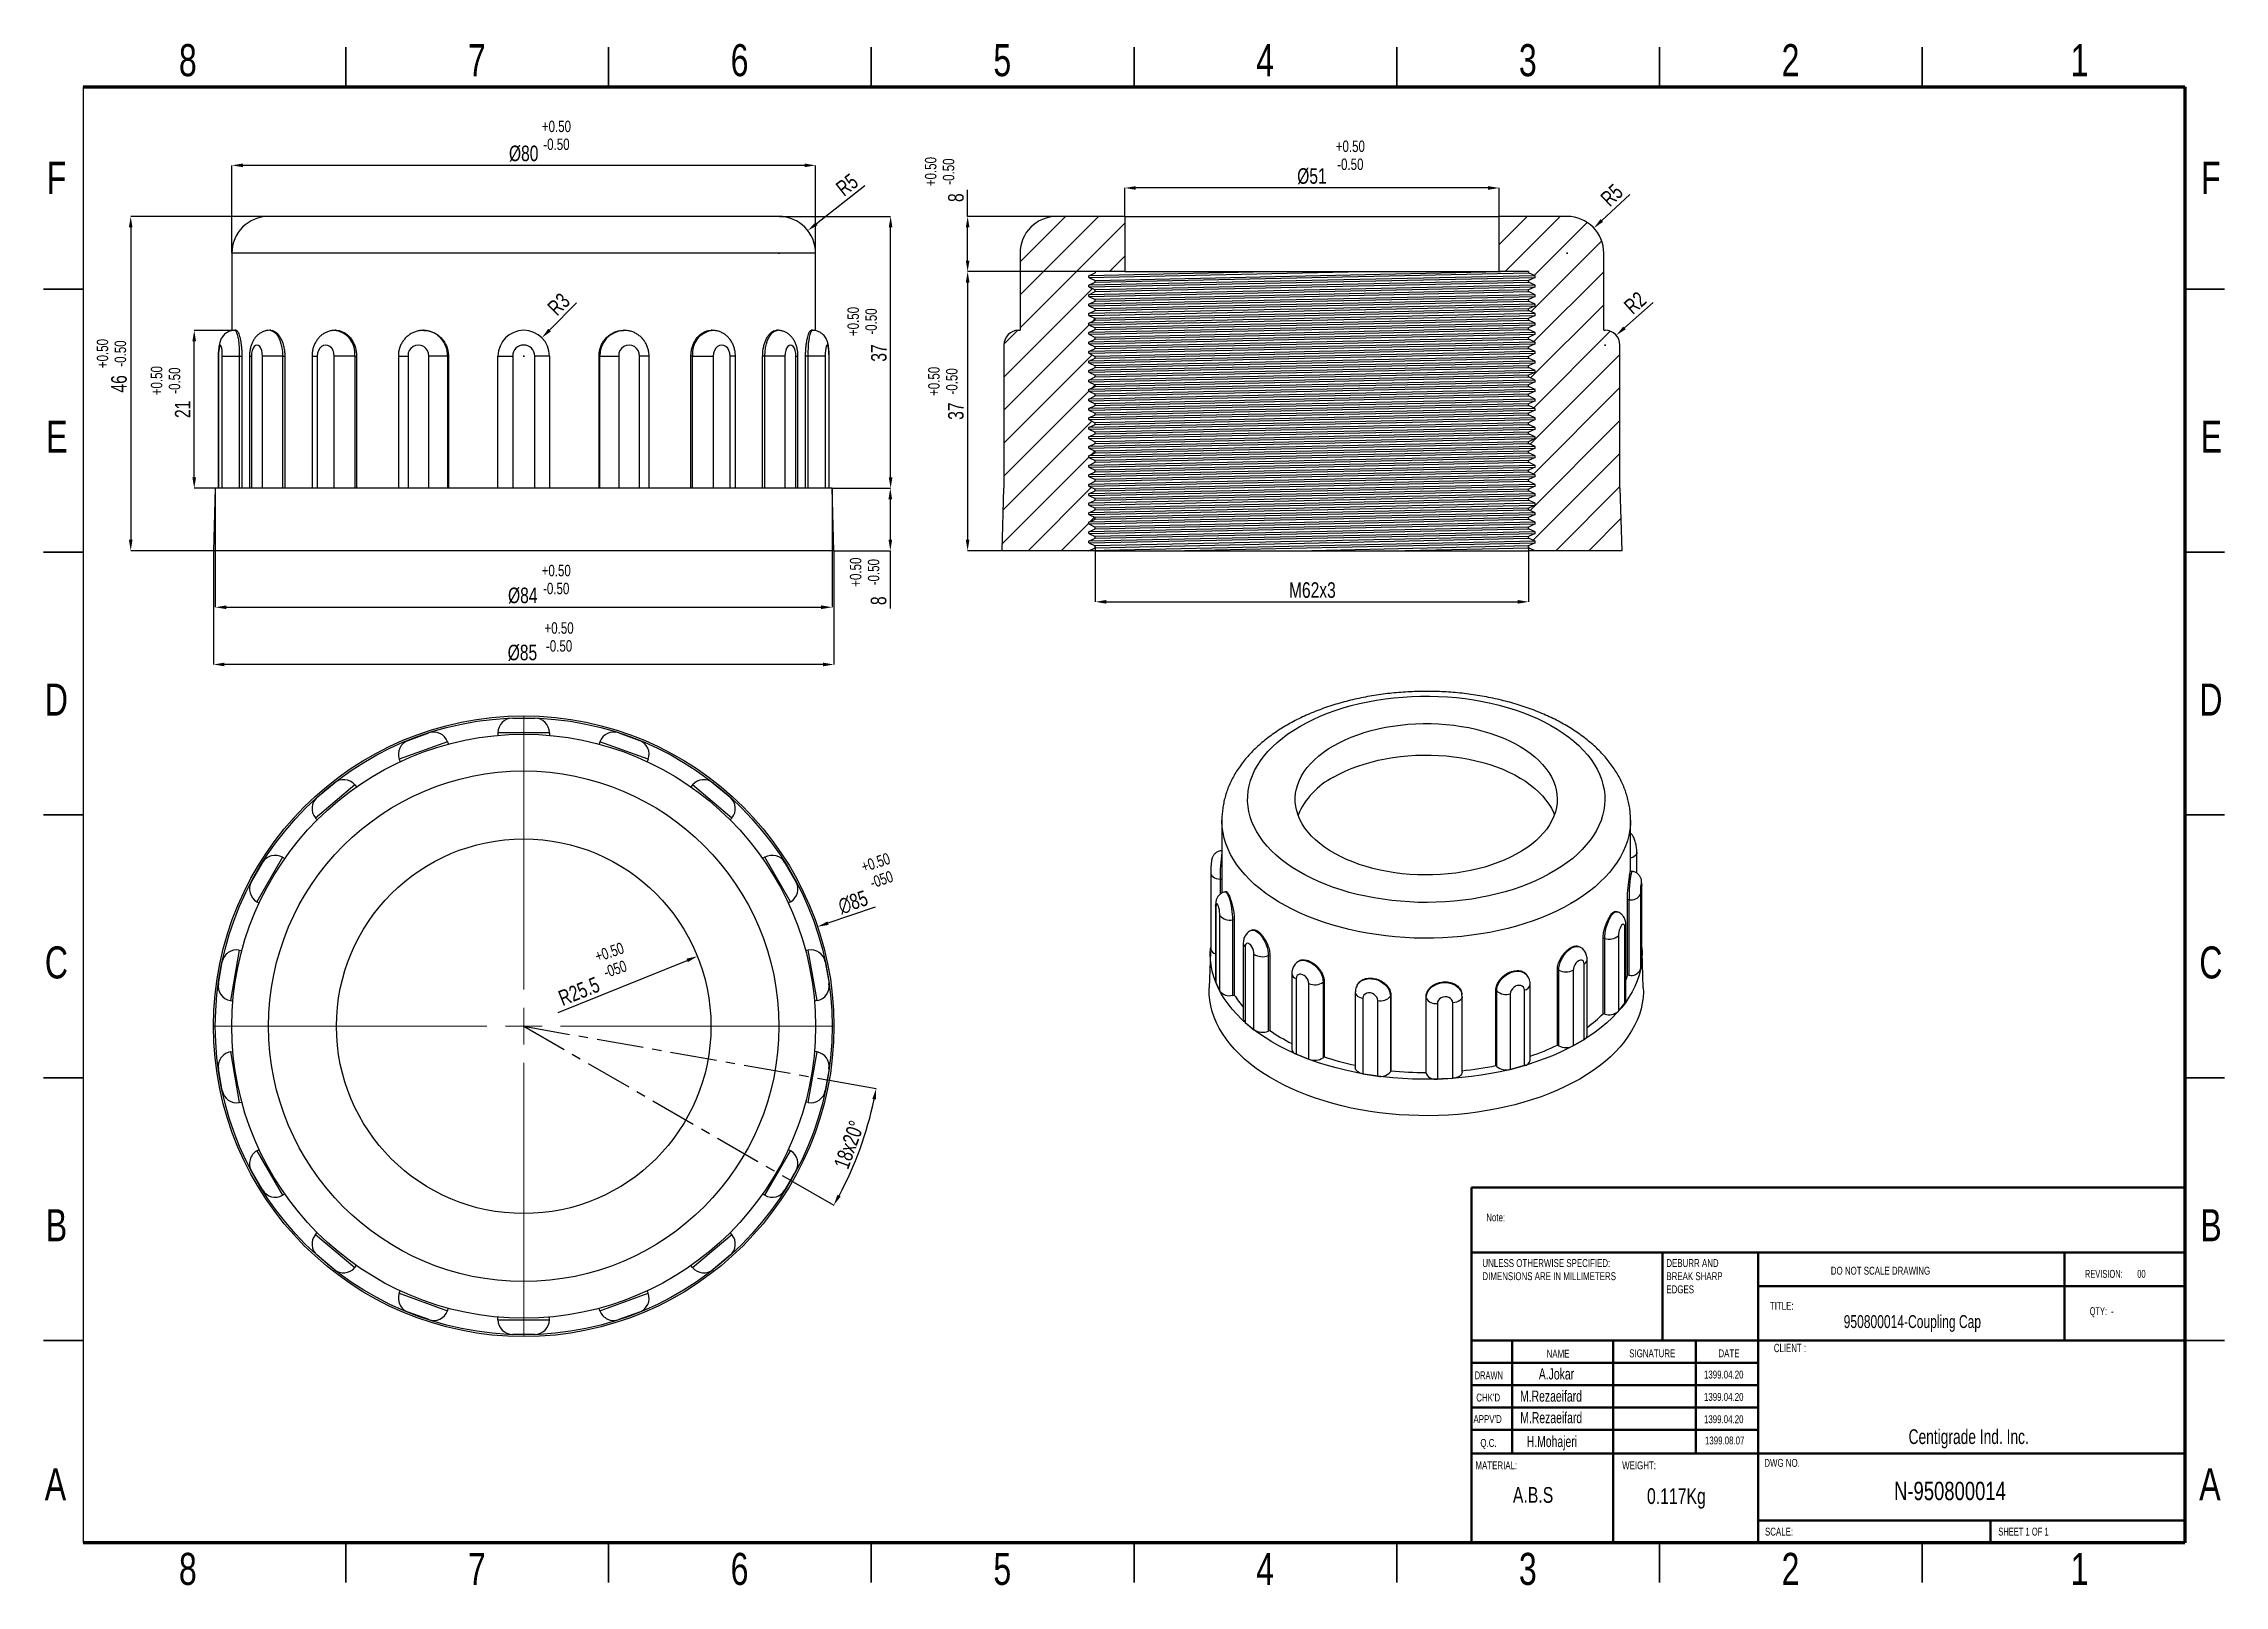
# Model space of a CAD drawing. Header units: millimetres. Extents: x 1664 to 1961, y 613 to 823.
import ezdxf

# ---------------------------------------------------------------- set-up
doc = ezdxf.new("R2010")
doc.units = ezdxf.units.MM
doc.linetypes.add('CENTER', pattern=[10.16, 6.35, -1.27, 1.27, -1.27])
doc.styles.add('SLDTEXTSTYLE0', font='TXT', dxfattribs={"width": 0.75})
doc.styles.add('SLDTEXTSTYLE1', font='TXT', dxfattribs={"width": 0.686449})
doc.styles.add('SLDTEXTSTYLE2', font='TXT', dxfattribs={"width": 0.652778})
doc.styles.add('SLDTEXTSTYLE3', font='TXT', dxfattribs={"width": 0.692308})
doc.styles.add('SLDTEXTSTYLE4', font='TXT', dxfattribs={"width": 0.7})
doc.styles.add('SLDTEXTSTYLE5', font='TXT', dxfattribs={"width": 0.678571})
doc.dimstyles.new('SLDDIMSTYLE30', dxfattribs={"dimtxt": 2.116667, "dimasz": 1.5, "dimexe": 0, "dimexo": 0.0625, "dimgap": 0.529167, "dimtad": 1, "dimdec": 0, "dimrnd": 1e-09, "dimzin": 12, "dimdsep": 46, "dimtxsty": 'SLDTEXTSTYLE0', "dimcen": 0.09, "dimadec": 0, "dimazin": 3, "dimtfac": 1, "dimtdec": 0, "dimtofl": 0, "dimtmove": 0, "dimatfit": 3, "dimfxl": 1, "dimfrac": 2, "dimtolj": 1, "dimtzin": 12, "dimarcsym": 0})

msp = doc.modelspace()

# ---------------------------------------------------------------- texts
at = {"color": 7, "linetype": 'Continuous', "lineweight": 0}
for s, insert, char_height, attachment_point, style in [('8', (1684, 822.46), 4.36, 2, 'SLDTEXTSTYLE0'), ('7', (1723.36, 822.46), 4.36, 2, 'SLDTEXTSTYLE0'), ('6', (1759.14, 822.46), 4.36, 2, 'SLDTEXTSTYLE0'), ('5', (1794.92, 822.46), 4.36, 2, 'SLDTEXTSTYLE0'), ('4', (1830.71, 822.46), 4.36, 2, 'SLDTEXTSTYLE0'), ('3', (1866.49, 822.46), 4.36, 2, 'SLDTEXTSTYLE0'), ('2', (1902.27, 822.46), 4.36, 2, 'SLDTEXTSTYLE0'), ('1', (1941.63, 822.46), 4.36, 2, 'SLDTEXTSTYLE0'), ('F', (1666.1, 806.44), 4.36, 2, 'SLDTEXTSTYLE0'), ('F', (1959.52, 806.44), 4.36, 2, 'SLDTEXTSTYLE0'), ('E', (1666.16, 771.2), 4.36, 2, 'SLDTEXTSTYLE0'), ('E', (1959.58, 771.2), 4.36, 2, 'SLDTEXTSTYLE0'), ('D', (1666.1, 735.41), 4.36, 2, 'SLDTEXTSTYLE0'), ('D', (1959.52, 735.41), 4.36, 2, 'SLDTEXTSTYLE0'), ('C', (1666.1, 699.63), 4.36, 2, 'SLDTEXTSTYLE0'), ('C', (1959.52, 699.63), 4.36, 2, 'SLDTEXTSTYLE0'), ('B', (1666.11, 663.85), 4.36, 2, 'SLDTEXTSTYLE0'), ('Note:', (1860.83, 663.27), 1.073, 1, 'SLDTEXTSTYLE0'), ('B', (1959.53, 663.85), 4.36, 2, 'SLDTEXTSTYLE0'), ('DO NOT SCALE DRAWING', (1907.76, 656.02), 1.0735, 1, 'SLDTEXTSTYLE0'), ('REVISION:       00', (1942.36, 655.59), 1.0735, 1, 'SLDTEXTSTYLE2'), ('TITLE:', (1899.46, 651.24), 1.073, 1, 'SLDTEXTSTYLE0'), ('QTY:  -', (1943.02, 650.51), 1.073, 1, 'SLDTEXTSTYLE5'), ('950800014-Coupling Cap', (1909.51, 649.43), 1.7534, 1, 'SLDTEXTSTYLE4'), ('NAME', (1869.05, 644.72), 1.073, 1, 'SLDTEXTSTYLE0'), ('SIGNATURE', (1880.3, 644.77), 1.073, 1, 'SLDTEXTSTYLE0'), ('DATE', (1892.45, 644.77), 1.073, 1, 'SLDTEXTSTYLE0'), ('CLIENT :', (1900, 645.53), 1.136, 1, 'SLDTEXTSTYLE4'), ('DRAWN', (1859.26, 641.78), 1.073, 1, 'SLDTEXTSTYLE1'), ('A.Jokar', (1867.99, 642.19), 1.515, 1, 'SLDTEXTSTYLE4'), ('1399.04.20', (1890.48, 641.88), 1.073, 1, 'SLDTEXTSTYLE0'), ("CHK'D", (1859.47, 638.75), 1.073, 1, 'SLDTEXTSTYLE0'), ('M.Rezaeifard', (1865.43, 639.17), 1.5148, 1, 'SLDTEXTSTYLE4'), ('1399.04.20', (1890.48, 638.84), 1.073, 1, 'SLDTEXTSTYLE0'), ("APPV'D", (1859.09, 635.82), 1.073, 1, 'SLDTEXTSTYLE0'), ('M.Rezaeifard', (1865.46, 636.24), 1.5148, 1, 'SLDTEXTSTYLE4'), ('1399.04.20', (1890.48, 635.8), 1.073, 1, 'SLDTEXTSTYLE0'), ('H.Mohajeri', (1866.34, 632.99), 1.515, 1, 'SLDTEXTSTYLE4'), ('1399.08.07', (1890.61, 632.91), 1.073, 1, 'SLDTEXTSTYLE0'), ('Centigrade Ind. Inc.', (1918.35, 633.89), 2.0038, 1, 'SLDTEXTSTYLE4'), ('Q.C.', (1860.03, 632.57), 1.073, 1, 'SLDTEXTSTYLE0'), ('DWG NO.', (1898.7, 629.86), 1.073, 1, 'SLDTEXTSTYLE0'), ('A', (1665.97, 628.6), 4.36, 2, 'SLDTEXTSTYLE0'), ('MATERIAL:', (1859.36, 629.52), 1.073, 1, 'SLDTEXTSTYLE0'), ('WEIGHT:', (1879.34, 629.52), 1.072, 1, 'SLDTEXTSTYLE0'), ('N-950800014', (1916.37, 626.75), 2.5048, 1, 'SLDTEXTSTYLE0'), ('A', (1959.39, 628.6), 4.36, 2, 'SLDTEXTSTYLE0'), ('A.B.S', (1864.46, 626.03), 2.145, 1, 'SLDTEXTSTYLE0'), ('0.117Kg', (1882.72, 625.87), 2.145, 1, 'SLDTEXTSTYLE0'), ('SCALE:', (1898.79, 620.5), 1.073, 1, 'SLDTEXTSTYLE0'), ('SHEET 1 OF 1', (1930.57, 620.5), 1.0735, 1, 'SLDTEXTSTYLE3'), ('8', (1684, 617.07), 4.36, 2, 'SLDTEXTSTYLE0'), ('7', (1723.36, 617.07), 4.36, 2, 'SLDTEXTSTYLE0'), ('6', (1759.14, 617.07), 4.36, 2, 'SLDTEXTSTYLE0'), ('5', (1794.92, 617.07), 4.36, 2, 'SLDTEXTSTYLE0'), ('4', (1830.71, 617.07), 4.36, 2, 'SLDTEXTSTYLE0'), ('3', (1866.49, 617.07), 4.36, 2, 'SLDTEXTSTYLE0'), ('2', (1902.27, 617.07), 4.36, 2, 'SLDTEXTSTYLE0'), ('1', (1941.63, 617.07), 4.36, 2, 'SLDTEXTSTYLE0')]:
    msp.add_mtext(s, dxfattribs=dict(at, insert=insert, char_height=char_height, attachment_point=attachment_point, style=style))
at = {"color": 7, "linetype": 'Continuous', "lineweight": 18, "char_height": 1.565, "attachment_point": 2, "style": 'SLDTEXTSTYLE0'}
for s, insert in [('\\A1;+0.50', (1734.2, 812.05)), ('\\A1;-0.50', (1734.2, 809.61)), ('\\A1;+0.50', (1842.32, 809.34)), ('\\A1;-0.50', (1842.32, 806.89)), ('\\A1;+0.50', (1734.17, 751.58)), ('\\A1;-0.50', (1734.17, 749.14)), ('\\A1;+0.50', (1734.56, 743.76)), ('\\A1;-0.50', (1734.56, 741.32))]:
    msp.add_mtext(s, dxfattribs=dict(at, insert=insert))
for s, insert, rotation in [('\\A1;+0.50', (1784.38, 805.11), 90), ('\\A1;-0.50', (1786.82, 805.11), 90), ('\\A1;+0.50', (1773.83, 784.7), 90), ('\\A1;-0.50', (1776.27, 784.7), 90), ('\\A1;+0.50', (1671.59, 780.34), 90), ('\\A1;-0.50', (1674.03, 780.34), 90), ('\\A1;+0.50', (1678.96, 776.65), 90), ('\\A1;-0.50', (1681.4, 776.65), 90), ('\\A1;+0.50', (1784.82, 776.55), 90), ('\\A1;-0.50', (1787.26, 776.55), 90), ('\\A1;+0.50', (1774.16, 750.58), 90), ('\\A1;-0.50', (1776.61, 750.58), 90), ('\\A1;+0.50', (1777.42, 711.79), 18.7103), ('\\A1;-050', (1778.21, 709.48), 18.7103), ('\\A1;+0.50', (1741.16, 699.6), 18.7103), ('\\A1;-050', (1741.94, 697.29), 18.7103)]:
    msp.add_mtext(s, dxfattribs=dict(at, insert=insert, rotation=rotation))

# ---------------------------------------------------------------- blocks, each defined once
blk = doc.blocks.new('SW_CENTERMARKSYMBOL_0')
at = {"color": 0, "linetype": 'Continuous', "lineweight": 0}
for p, q in [((0, 5), (0, 42.25)), ((-5, 0), (-42.25, 0)), ((0, 0), (-2.5, 0)), ((0, 0), (0, 2.5)), ((0, 0), (0, -2.5)), ((0, 0), (2.5, 0)), ((5, 0), (42.25, 0)), ((0, -5), (0, -42.25))]:
    blk.add_line(p, q, dxfattribs=at)
blk = doc.blocks.new('*D2')
at = {"color": 0, "lineweight": -2, "transparency": 16777216}
for p, q in [((1689.99, 794.06), (1689.99, 805.96)), ((1767.99, 805.96), (1691.49, 805.96)), ((1769.49, 794.06), (1769.49, 805.96))]:
    blk.add_line(p, q, dxfattribs=at)
at = {"color": 0, "transparency": 16777216}
for points in [[(1691.49, 806.21), (1691.49, 805.71), (1689.99, 805.96)], [(1767.99, 806.21), (1767.99, 805.71), (1769.49, 805.96)]]:
    blk.add_solid(points, dxfattribs=at)
at = {"layer": 'Defpoints', "color": 0, "transparency": 16777216}
for p in [(1689.99, 805.96), (1689.99, 794), (1769.49, 794)]:
    blk.add_point(p, dxfattribs=at)
at = {"color": 0, "transparency": 16777216, "insert": (1729.74, 807.55), "char_height": 2.117, "attachment_point": 5, "style": 'SLDTEXTSTYLE0'}
blk.add_mtext('\\A1;%%C80', dxfattribs=at)
blk = doc.blocks.new('*D3')
at = {"color": 0, "lineweight": -2, "transparency": 16777216}
for p, q in [((1687.49, 753.43), (1687.49, 738.01)), ((1771.99, 753.43), (1771.99, 738.01)), ((1770.49, 738.01), (1688.99, 738.01))]:
    blk.add_line(p, q, dxfattribs=at)
at = {"color": 0, "transparency": 16777216}
for points in [[(1688.99, 738.26), (1688.99, 737.76), (1687.49, 738.01)], [(1770.49, 738.26), (1770.49, 737.76), (1771.99, 738.01)]]:
    blk.add_solid(points, dxfattribs=at)
at = {"layer": 'Defpoints', "color": 0, "transparency": 16777216}
for p in [(1687.49, 753.5), (1771.99, 753.5), (1687.49, 738.01)]:
    blk.add_point(p, dxfattribs=at)
at = {"color": 0, "transparency": 16777216, "insert": (1729.57, 739.6), "char_height": 2.117, "attachment_point": 5, "style": 'SLDTEXTSTYLE0'}
blk.add_mtext('\\A1;%%C85', dxfattribs=at)
blk = doc.blocks.new('*D4')
at = {"color": 0, "lineweight": -2, "transparency": 16777216}
for p, q in [((1687.74, 761.93), (1687.74, 745.8)), ((1771.74, 761.93), (1771.74, 745.8)), ((1689.24, 745.8), (1770.24, 745.8))]:
    blk.add_line(p, q, dxfattribs=at)
at = {"color": 0, "transparency": 16777216}
for points in [[(1689.24, 746.05), (1689.24, 745.55), (1687.74, 745.8)], [(1770.24, 746.05), (1770.24, 745.55), (1771.74, 745.8)]]:
    blk.add_solid(points, dxfattribs=at)
at = {"layer": 'Defpoints', "color": 0, "transparency": 16777216}
for p in [(1687.74, 762), (1771.74, 762), (1771.74, 745.8)]:
    blk.add_point(p, dxfattribs=at)
at = {"color": 0, "transparency": 16777216, "insert": (1729.61, 747.38), "char_height": 2.117, "attachment_point": 5, "style": 'SLDTEXTSTYLE0'}
blk.add_mtext('\\A1;%%C84', dxfattribs=at)
blk = doc.blocks.new('*D5')
at = {"color": 0, "lineweight": -2, "transparency": 16777216}
for p, q in [((1694.93, 799), (1676.22, 799)), ((1676.22, 797.5), (1676.22, 755)), ((1687.43, 753.5), (1676.22, 753.5))]:
    blk.add_line(p, q, dxfattribs=at)
at = {"color": 0, "transparency": 16777216}
for points in [[(1675.97, 797.5), (1676.47, 797.5), (1676.22, 799)], [(1675.97, 755), (1676.47, 755), (1676.22, 753.5)]]:
    blk.add_solid(points, dxfattribs=at)
at = {"layer": 'Defpoints', "color": 0, "transparency": 16777216}
for p in [(1694.99, 799), (1676.22, 753.5), (1687.49, 753.5)]:
    blk.add_point(p, dxfattribs=at)
at = {"color": 0, "transparency": 16777216, "insert": (1674.63, 776.21), "char_height": 2.117, "attachment_point": 5, "rotation": 90, "style": 'SLDTEXTSTYLE0'}
blk.add_mtext('\\A1;46', dxfattribs=at)
blk = doc.blocks.new('*D6')
at = {"color": 0, "lineweight": -2, "transparency": 16777216}
for p, q in [((1690.62, 783.49), (1684.87, 783.49)), ((1684.87, 763.5), (1684.87, 781.99)), ((1687.68, 762), (1684.87, 762))]:
    blk.add_line(p, q, dxfattribs=at)
at = {"color": 0, "transparency": 16777216}
for points in [[(1684.62, 781.99), (1685.12, 781.99), (1684.87, 783.49)], [(1684.62, 763.5), (1685.12, 763.5), (1684.87, 762)]]:
    blk.add_solid(points, dxfattribs=at)
at = {"layer": 'Defpoints', "color": 0, "transparency": 16777216}
for p in [(1684.87, 783.49), (1690.68, 783.49), (1687.74, 762)]:
    blk.add_point(p, dxfattribs=at)
at = {"color": 0, "transparency": 16777216, "insert": (1683.29, 772.74), "char_height": 2.117, "attachment_point": 5, "rotation": 90, "style": 'SLDTEXTSTYLE0'}
blk.add_mtext('\\A1;21', dxfattribs=at)
blk = doc.blocks.new('*D7')
at = {"color": 0, "lineweight": -2, "transparency": 16777216}
for p, q in [((1771.81, 762), (1779.67, 762)), ((1779.67, 760.5), (1779.67, 755)), ((1772.06, 753.5), (1779.67, 753.5)), ((1779.67, 753.5), (1779.67, 745.63))]:
    blk.add_line(p, q, dxfattribs=at)
at = {"color": 0, "transparency": 16777216}
for points in [[(1779.42, 760.5), (1779.92, 760.5), (1779.67, 762)], [(1779.42, 755), (1779.92, 755), (1779.67, 753.5)]]:
    blk.add_solid(points, dxfattribs=at)
at = {"layer": 'Defpoints', "color": 0, "transparency": 16777216}
for p in [(1771.74, 762), (1779.67, 762), (1771.99, 753.5)]:
    blk.add_point(p, dxfattribs=at)
at = {"color": 0, "transparency": 16777216, "insert": (1778.08, 746.69), "char_height": 2.117, "attachment_point": 5, "rotation": 90, "style": 'SLDTEXTSTYLE0'}
blk.add_mtext('\\A1;8', dxfattribs=at)
blk = doc.blocks.new('*D8')
at = {"color": 0, "lineweight": -2, "transparency": 16777216}
for p, q in [((1764.56, 799), (1779.71, 799)), ((1779.71, 763.5), (1779.71, 797.5)), ((1771.81, 762), (1779.71, 762))]:
    blk.add_line(p, q, dxfattribs=at)
at = {"color": 0, "transparency": 16777216}
for points in [[(1779.46, 797.5), (1779.96, 797.5), (1779.71, 799)], [(1779.46, 763.5), (1779.96, 763.5), (1779.71, 762)]]:
    blk.add_solid(points, dxfattribs=at)
at = {"layer": 'Defpoints', "color": 0, "transparency": 16777216}
for p in [(1764.49, 799), (1779.71, 799), (1771.74, 762)]:
    blk.add_point(p, dxfattribs=at)
at = {"color": 0, "transparency": 16777216, "insert": (1778.12, 780.41), "char_height": 2.117, "attachment_point": 5, "rotation": 90, "style": 'SLDTEXTSTYLE0'}
blk.add_mtext('\\A1;37', dxfattribs=at)
blk = doc.blocks.new('*D9')
at = {"color": 0, "lineweight": -2, "transparency": 16777216}
for p, q in [((1776.21, 803.19), (1769.61, 798.01)), ((1764.4, 794), (1764.58, 794)), ((1764.49, 793.91), (1764.49, 794.09))]:
    blk.add_line(p, q, dxfattribs=at)
at = {"color": 0, "transparency": 16777216}
blk.add_solid([(1769.45, 798.2), (1769.76, 797.81), (1768.43, 797.08)], dxfattribs=at)
at = {"layer": 'Defpoints', "color": 0, "transparency": 16777216}
for p in [(1768.43, 797.08), (1764.49, 794)]:
    blk.add_point(p, dxfattribs=at)
at = {"color": 0, "transparency": 16777216, "insert": (1773.78, 803.3), "char_height": 2.117, "attachment_point": 5, "rotation": 38.1027, "style": 'SLDTEXTSTYLE0'}
blk.add_mtext('\\A1;R5', dxfattribs=at)
blk = doc.blocks.new('*D10')
at = {"color": 0, "lineweight": -2, "transparency": 16777216}
for p, q in [((1736.94, 787.23), (1733.27, 783.54)), ((1729.65, 780), (1729.83, 780)), ((1729.74, 779.91), (1729.74, 780.09))]:
    blk.add_line(p, q, dxfattribs=at)
at = {"color": 0, "transparency": 16777216}
blk.add_solid([(1733.09, 783.72), (1733.45, 783.36), (1732.21, 782.48)], dxfattribs=at)
at = {"layer": 'Defpoints', "color": 0, "transparency": 16777216}
for p in [(1732.21, 782.48), (1729.74, 780)]:
    blk.add_point(p, dxfattribs=at)
at = {"color": 0, "transparency": 16777216, "insert": (1734.51, 787.04), "char_height": 2.117, "attachment_point": 5, "rotation": 45.1323, "style": 'SLDTEXTSTYLE0'}
blk.add_mtext('\\A1;R3', dxfattribs=at)
blk = doc.blocks.new('*D11')
at = {"color": 0, "lineweight": -2, "transparency": 16777216}
for p, q in [((1811.59, 799.06), (1811.59, 802.88)), ((1861.09, 802.88), (1813.09, 802.88)), ((1862.59, 799.06), (1862.59, 802.88))]:
    blk.add_line(p, q, dxfattribs=at)
at = {"color": 0, "transparency": 16777216}
for points in [[(1813.09, 803.13), (1813.09, 802.63), (1811.59, 802.88)], [(1861.09, 803.13), (1861.09, 802.63), (1862.59, 802.88)]]:
    blk.add_solid(points, dxfattribs=at)
at = {"layer": 'Defpoints', "color": 0, "transparency": 16777216}
for p in [(1811.59, 802.88), (1811.59, 799), (1862.59, 799)]:
    blk.add_point(p, dxfattribs=at)
at = {"color": 0, "transparency": 16777216, "insert": (1837.09, 804.47), "char_height": 2.117, "attachment_point": 5, "style": 'SLDTEXTSTYLE0'}
blk.add_mtext('\\A1;%%C51', dxfattribs=at)
blk = doc.blocks.new('*D12')
at = {"color": 0, "lineweight": -2, "transparency": 16777216}
for p, q in [((1880.37, 802.01), (1876.57, 798.45)), ((1871.75, 794), (1871.93, 794)), ((1871.84, 793.91), (1871.84, 794.09))]:
    blk.add_line(p, q, dxfattribs=at)
at = {"color": 0, "transparency": 16777216}
blk.add_solid([(1876.4, 798.63), (1876.75, 798.27), (1875.48, 797.42)], dxfattribs=at)
at = {"layer": 'Defpoints', "color": 0, "transparency": 16777216}
for p in [(1875.48, 797.42), (1871.84, 794)]:
    blk.add_point(p, dxfattribs=at)
at = {"color": 0, "transparency": 16777216, "insert": (1877.93, 801.9), "char_height": 2.117, "attachment_point": 5, "rotation": 43.2244, "style": 'SLDTEXTSTYLE0'}
blk.add_mtext('\\A1;R5', dxfattribs=at)
blk = doc.blocks.new('*D13')
at = {"color": 0, "lineweight": -2, "transparency": 16777216}
for p, q in [((1883.54, 787.29), (1879.65, 783.83)), ((1876.95, 781.5), (1877.13, 781.5)), ((1877.04, 781.41), (1877.04, 781.59))]:
    blk.add_line(p, q, dxfattribs=at)
at = {"color": 0, "transparency": 16777216}
blk.add_solid([(1879.48, 784.01), (1879.82, 783.64), (1878.53, 782.83)], dxfattribs=at)
at = {"layer": 'Defpoints', "color": 0, "transparency": 16777216}
for p in [(1877.04, 781.5), (1878.53, 782.83)]:
    blk.add_point(p, dxfattribs=at)
at = {"color": 0, "transparency": 16777216, "insert": (1881.1, 787.24), "char_height": 2.117, "attachment_point": 5, "rotation": 41.7053, "style": 'SLDTEXTSTYLE0'}
blk.add_mtext('\\A1;R2', dxfattribs=at)
blk = doc.blocks.new('*D14')
at = {"color": 0, "lineweight": -2, "transparency": 16777216}
for p, q in [((1790.2, 799), (1790.2, 802.61)), ((1811.53, 799), (1790.2, 799)), ((1790.2, 793), (1790.2, 797.5)), ((1811.53, 791.5), (1790.2, 791.5))]:
    blk.add_line(p, q, dxfattribs=at)
at = {"color": 0, "transparency": 16777216}
for points in [[(1789.95, 797.5), (1790.45, 797.5), (1790.2, 799)], [(1789.95, 793), (1790.45, 793), (1790.2, 791.5)]]:
    blk.add_solid(points, dxfattribs=at)
at = {"layer": 'Defpoints', "color": 0, "transparency": 16777216}
for p in [(1811.59, 799), (1790.2, 791.5), (1811.59, 791.5)]:
    blk.add_point(p, dxfattribs=at)
at = {"color": 0, "transparency": 16777216, "insert": (1788.61, 801.56), "char_height": 2.117, "attachment_point": 5, "rotation": 90, "style": 'SLDTEXTSTYLE0'}
blk.add_mtext('\\A1;8', dxfattribs=at)
blk = doc.blocks.new('*D15')
at = {"color": 0, "lineweight": -2, "transparency": 16777216}
for p, q in [((1807.53, 791.5), (1790.2, 791.5)), ((1790.2, 790), (1790.2, 755)), ((1794.78, 753.5), (1790.2, 753.5))]:
    blk.add_line(p, q, dxfattribs=at)
at = {"color": 0, "transparency": 16777216}
for points in [[(1789.95, 790), (1790.45, 790), (1790.2, 791.5)], [(1789.95, 755), (1790.45, 755), (1790.2, 753.5)]]:
    blk.add_solid(points, dxfattribs=at)
at = {"layer": 'Defpoints', "color": 0, "transparency": 16777216}
for p in [(1807.59, 791.5), (1790.2, 753.5), (1794.84, 753.5)]:
    blk.add_point(p, dxfattribs=at)
at = {"color": 0, "transparency": 16777216, "insert": (1788.61, 772.5), "char_height": 2.117, "attachment_point": 5, "rotation": 90, "style": 'SLDTEXTSTYLE0'}
blk.add_mtext('\\A1;37', dxfattribs=at)
blk = doc.blocks.new('*D16')
at = {"color": 0, "lineweight": -2, "transparency": 16777216}
for p, q in [((1807.59, 754.08), (1807.59, 746.54)), ((1866.59, 754.08), (1866.59, 746.54)), ((1809.09, 746.54), (1865.09, 746.54))]:
    blk.add_line(p, q, dxfattribs=at)
at = {"color": 0, "transparency": 16777216}
for points in [[(1809.09, 746.79), (1809.09, 746.29), (1807.59, 746.54)], [(1865.09, 746.79), (1865.09, 746.29), (1866.59, 746.54)]]:
    blk.add_solid(points, dxfattribs=at)
at = {"layer": 'Defpoints', "color": 0, "transparency": 16777216}
for p in [(1807.59, 754.14), (1866.59, 754.14), (1866.59, 746.54)]:
    blk.add_point(p, dxfattribs=at)
at = {"color": 0, "transparency": 16777216, "insert": (1837.15, 748.13), "char_height": 2.117, "attachment_point": 5, "style": 'SLDTEXTSTYLE0'}
blk.add_mtext('\\A1;M62x3', dxfattribs=at)
blk = doc.blocks.new('*D17')
at = {"color": 0, "lineweight": -2, "transparency": 16777216}
blk.add_line((1734.44, 690.65), (1752.01, 697.73), dxfattribs=at)
at = {"color": 0, "transparency": 16777216}
blk.add_solid([(1751.91, 697.96), (1752.1, 697.49), (1753.4, 698.29)], dxfattribs=at)
at = {"layer": 'Defpoints', "color": 0, "transparency": 16777216}
for p in [(1753.4, 698.29), (1729.74, 688.76)]:
    blk.add_point(p, dxfattribs=at)
at = {"color": 0, "transparency": 16777216, "insert": (1737.28, 693.51), "char_height": 2.117, "attachment_point": 5, "rotation": 21.9341, "style": 'SLDTEXTSTYLE0'}
blk.add_mtext('\\A1;R25.5', dxfattribs=at)
blk = doc.blocks.new('*D18')
at = {"color": 0, "lineweight": -2, "transparency": 16777216}
for p, q in [((1771.12, 681.47), (1777.75, 680.3)), ((1766.13, 667.75), (1771.96, 664.39))]:
    blk.add_line(p, q, dxfattribs=at)
blk.add_arc((1729.74, 688.76), 48.75, 331.7631, 348.2369, dxfattribs=at)
at = {"color": 0, "transparency": 16777216}
for points in [[(1777.22, 678.87), (1777.71, 678.78), (1777.75, 680.3)], [(1772.91, 665.58), (1772.47, 665.82), (1771.96, 664.39)]]:
    blk.add_solid(points, dxfattribs=at)
at = {"layer": 'Defpoints', "color": 0, "transparency": 16777216}
for p in [(1729.74, 688.76), (1729.74, 688.76), (1771.06, 681.48), (1774.5, 669.45), (1766.07, 667.79)]:
    blk.add_point(p, dxfattribs=at)
at = {"color": 0, "transparency": 16777216, "insert": (1774.06, 672.63), "char_height": 2.117, "attachment_point": 5, "rotation": 70, "style": 'SLDTEXTSTYLE0'}
blk.add_mtext('\\A1;18x20°', dxfattribs=at)
blk = doc.blocks.new('*D19')
at = {"color": 0, "lineweight": -2, "transparency": 16777216}
for p, q in [((1777.61, 704.97), (1771.18, 702.79)), ((1729.65, 688.76), (1729.83, 688.76)), ((1729.74, 688.67), (1729.74, 688.85))]:
    blk.add_line(p, q, dxfattribs=at)
at = {"color": 0, "transparency": 16777216}
blk.add_solid([(1771.1, 703.03), (1771.26, 702.56), (1769.76, 702.31)], dxfattribs=at)
at = {"layer": 'Defpoints', "color": 0, "transparency": 16777216}
for p in [(1769.76, 702.31), (1689.73, 675.21)]:
    blk.add_point(p, dxfattribs=at)
at = {"color": 0, "transparency": 16777216, "insert": (1774.6, 705.63), "char_height": 2.117, "attachment_point": 5, "rotation": 18.7103, "style": 'SLDTEXTSTYLE0'}
blk.add_mtext('\\A1;∅85', dxfattribs=at)
blk = doc.blocks.new('SW_NOTE_62')
at = {"color": 0, "linetype": 'Continuous', "lineweight": 0, "char_height": 1.5, "attachment_point": 1, "style": 'SLDTEXTSTYLE0'}
for s, insert in [('UNLESS OTHERWISE SPECIFIED:', (0, 1.93)), ('DIMENSIONS ARE IN MILLIMETERS', (0, -0.57))]:
    blk.add_mtext(s, dxfattribs=dict(at, insert=insert))
blk = doc.blocks.new('SW_NOTE_63')
at = {"color": 0, "linetype": 'Continuous', "lineweight": 0, "char_height": 1.5, "attachment_point": 1, "style": 'SLDTEXTSTYLE0'}
for s, insert in [('DEBURR AND', (0, 1.93)), ('BREAK SHARP', (0, -0.57)), ('EDGES', (0, -3.07))]:
    blk.add_mtext(s, dxfattribs=dict(at, insert=insert))

# ---------------------------------------------------------------- dimensions: what is measured, and where the dimension line sits
for base, p1, p2, picture, middle in [((1689.99311454, 805.95940975), (1769.49311454, 793.99695964), (1689.99311454, 793.99695964), '*D2', (1729.74311454, 807.54690975)), ((1811.59, 802.88), (1862.59, 799), (1811.59, 799), '*D11', (1837.09, 804.47))]:
    dim = msp.add_linear_dim(base=base, p1=p1, p2=p2, text='%%C<>', dimstyle='SLDDIMSTYLE30')
    dim.commit()
    dim.dimension.update_dxf_attribs({"geometry": picture, "text_midpoint": middle})
dim = msp.add_radius_dim(center=(1764.49, 794), mpoint=(1768.43, 797.08), dimstyle='SLDDIMSTYLE30')
dim.commit()
dim.dimension.update_dxf_attribs({"geometry": '*D9', "text_midpoint": (1774.76, 802.05), "dimtype": 164})
for base, p1, p2, picture, middle in [((1790.20001469, 791.49695964), (1811.58812306, 798.99695964), (1811.58812306, 791.49695964), '*D14', (1790.20001469, 801.55529297)), ((1676.22006461, 753.49695964), (1694.99311454, 798.99695964), (1687.49311454, 753.49695964), '*D5', (1676.22006461, 776.21241705)), ((1779.71, 799), (1771.74, 762), (1764.49, 799), '*D8', (1779.71, 780.41))]:
    dim = msp.add_linear_dim(base=base, p1=p1, p2=p2, angle=90, dimstyle='SLDDIMSTYLE30')
    dim.commit()
    dim.dimension.update_dxf_attribs({"geometry": picture, "text_midpoint": middle, "dimtype": 160})
for center, mpoint, picture, middle in [((1871.84, 794), (1875.48, 797.42), '*D12', (1877.93, 801.9)), ((1729.7431, 779.997), (1732.2123, 782.4775), '*D10', (1734.5102, 787.0363)), ((1877.04, 781.5), (1878.53, 782.83), '*D13', (1881.1, 787.24))]:
    dim = msp.add_radius_dim(center=center, mpoint=mpoint, dimstyle='SLDDIMSTYLE30')
    dim.commit()
    dim.dimension.update_dxf_attribs({"geometry": picture, "text_midpoint": middle})
dim = msp.add_linear_dim(base=(1790.2, 753.5), p1=(1807.59, 791.5), p2=(1794.84, 753.5), angle=90, text='37', dimstyle='SLDDIMSTYLE30')
dim.commit()
dim.dimension.update_dxf_attribs({"geometry": '*D15', "text_midpoint": (1788.61, 772.5)})
dim = msp.add_linear_dim(base=(1684.87, 783.49), p1=(1687.74, 762), p2=(1690.68, 783.49), angle=90, dimstyle='SLDDIMSTYLE30')
dim.commit()
dim.dimension.update_dxf_attribs({"geometry": '*D6', "text_midpoint": (1683.29, 772.74)})
for base, p1, p2, text, picture, middle in [((1771.74, 745.8), (1687.74, 762), (1771.74, 762), '%%C<>', '*D4', (1729.61, 745.8)), ((1687.49311454, 738.01349379), (1771.99311454, 753.49695964), (1687.49311454, 753.49695964), '%%C<>', '*D3', (1729.57419243, 738.01349379)), ((1866.59, 746.54), (1807.59, 754.14), (1866.59, 754.14), 'M62x3', '*D16', (1837.15, 746.54))]:
    dim = msp.add_linear_dim(base=base, p1=p1, p2=p2, text=text, dimstyle='SLDDIMSTYLE30')
    dim.commit()
    dim.dimension.update_dxf_attribs({"geometry": picture, "text_midpoint": middle, "dimtype": 160})
dim = msp.add_linear_dim(base=(1779.67, 762), p1=(1771.99, 753.5), p2=(1771.74, 762), angle=90, text='8', dimstyle='SLDDIMSTYLE30')
dim.commit()
dim.dimension.update_dxf_attribs({"geometry": '*D7', "text_midpoint": (1779.67, 746.69), "dimtype": 160})
dim = msp.add_diameter_dim_2p(p1=(1689.7259, 675.2074), p2=(1769.7603, 702.3136), dimstyle='SLDDIMSTYLE30')
dim.commit()
dim.dimension.update_dxf_attribs({"geometry": '*D19', "text_midpoint": (1774.5985, 705.6283)})
dim = msp.add_radius_dim(center=(1729.74, 688.76), mpoint=(1753.4, 698.29), text='R25.5', dimstyle='SLDDIMSTYLE30')
dim.commit()
dim.dimension.update_dxf_attribs({"geometry": '*D17', "text_midpoint": (1737.88, 692.04), "dimtype": 164})
dim = msp.add_angular_dim_2l(base=(1774.5, 669.45), line1=((1729.74, 688.76), (1766.07, 667.79)), line2=((1729.74, 688.76), (1771.06, 681.48)), text='18x<>', dimstyle='SLDDIMSTYLE30')
dim.commit()
dim.dimension.update_dxf_attribs({"geometry": '*D18', "text_midpoint": (1774.06, 672.63)})

# ---------------------------------------------------------------- hatches: boundary and pattern name
h = msp.add_hatch()
h.set_pattern_fill('ANSI31', color=256)
h.set_pattern_definition([(45, (3733.518, 1557.0572), (-2.245064, 2.245064), [])])
h.paths.add_polyline_path([(1807.59, 773.27), (1807.59, 773.51), (1806.7, 773.92), (1806.7, 774.15), (1807.59, 774.57), (1807.59, 774.8), (1806.7, 775.21), (1806.7, 775.44), (1807.59, 775.86), (1807.59, 776.09), (1806.7, 776.5), (1806.7, 776.73), (1807.59, 777.15), (1807.59, 777.38), (1806.7, 777.79), (1806.7, 778.02), (1807.59, 778.44), (1807.59, 778.67), (1806.7, 779.08), (1806.7, 779.32), (1807.59, 779.73), (1807.59, 779.96), (1806.7, 780.37), (1806.7, 780.61), (1807.59, 781.02), (1807.59, 781.25), (1806.7, 781.67), (1806.7, 781.9), (1807.59, 782.31), (1807.59, 782.54), (1806.7, 782.96), (1806.7, 783.19), (1807.59, 783.6), (1807.59, 783.83), (1806.7, 784.25), (1806.7, 784.48), (1807.59, 784.89), (1807.59, 785.13), (1806.7, 785.54), (1806.7, 785.77), (1807.59, 786.18), (1807.59, 786.42), (1806.7, 786.83), (1806.7, 787.06), (1807.59, 787.47), (1807.59, 787.71), (1806.7, 788.12), (1806.7, 788.35), (1807.59, 788.77), (1807.59, 789), (1806.7, 789.41), (1806.7, 789.64), (1807.59, 790.06), (1807.59, 790.29), (1806.7, 790.7), (1806.7, 790.93), (1807.59, 791.35), (1807.59, 791.5), (1811.59, 791.5), (1811.59, 799), (1802.34, 799, 0.414214), (1797.34, 794), (1797.34, 783.5), (1797.14, 783.5, 0.414214), (1795.14, 781.5), (1795.14, 762), (1795.09, 762), (1794.84, 753.5), (1806.7, 753.5), (1807.59, 753.91), (1807.59, 754.14), (1806.7, 754.56), (1806.7, 754.79), (1807.59, 755.2), (1807.59, 755.43), (1806.7, 755.85), (1806.7, 756.08), (1807.59, 756.49), (1807.59, 756.72), (1806.7, 757.14), (1806.7, 757.37), (1807.59, 757.78), (1807.59, 758.02), (1806.7, 758.43), (1806.7, 758.66), (1807.59, 759.07), (1807.59, 759.31), (1806.7, 759.72), (1806.7, 759.95), (1807.59, 760.36), (1807.59, 760.6), (1806.7, 761.01), (1806.7, 761.24), (1807.59, 761.66), (1807.59, 761.89), (1806.7, 762.3), (1806.7, 762.53), (1807.59, 762.95), (1807.59, 763.18), (1806.7, 763.59), (1806.7, 763.82), (1807.59, 764.24), (1807.59, 764.47), (1806.7, 764.88), (1806.7, 765.12), (1807.59, 765.53), (1807.59, 765.76), (1806.7, 766.17), (1806.7, 766.41), (1807.59, 766.82), (1807.59, 767.05), (1806.7, 767.46), (1806.7, 767.7), (1807.59, 768.11), (1807.59, 768.34), (1806.7, 768.76), (1806.7, 768.99), (1807.59, 769.4), (1807.59, 769.63), (1806.7, 770.05), (1806.7, 770.28), (1807.59, 770.69), (1807.59, 770.92), (1806.7, 771.34), (1806.7, 771.57), (1807.59, 771.98), (1807.59, 772.22), (1806.7, 772.63), (1806.7, 772.86)])
h.paths.add_polyline_path([(1879.04, 781.5, 0.414214), (1877.04, 783.5), (1876.84, 783.5), (1876.84, 794, 0.414214), (1871.84, 799), (1862.59, 799), (1862.59, 791.5), (1866.59, 791.5), (1866.59, 791.35), (1867.48, 790.93), (1867.48, 790.7), (1866.59, 790.29), (1866.59, 790.06), (1867.48, 789.64), (1867.48, 789.41), (1866.59, 789), (1866.59, 788.77), (1867.48, 788.35), (1867.48, 788.12), (1866.59, 787.71), (1866.59, 787.47), (1867.48, 787.06), (1867.48, 786.83), (1866.59, 786.42), (1866.59, 786.18), (1867.48, 785.77), (1867.48, 785.54), (1866.59, 785.13), (1866.59, 784.89), (1867.48, 784.48), (1867.48, 784.25), (1866.59, 783.83), (1866.59, 783.6), (1867.48, 783.19), (1867.48, 782.96), (1866.59, 782.54), (1866.59, 782.31), (1867.48, 781.9), (1867.48, 781.67), (1866.59, 781.25), (1866.59, 781.02), (1867.48, 780.61), (1867.48, 780.37), (1866.59, 779.96), (1866.59, 779.73), (1867.48, 779.32), (1867.48, 779.08), (1866.59, 778.67), (1866.59, 778.44), (1867.48, 778.02), (1867.48, 777.79), (1866.59, 777.38), (1866.59, 777.15), (1867.48, 776.73), (1867.48, 776.5), (1866.59, 776.09), (1866.59, 775.86), (1867.48, 775.44), (1867.48, 775.21), (1866.59, 774.8), (1866.59, 774.57), (1867.48, 774.15), (1867.48, 773.92), (1866.59, 773.51), (1866.59, 773.27), (1867.48, 772.86), (1867.48, 772.63), (1866.59, 772.22), (1866.59, 771.98), (1867.48, 771.57), (1867.48, 771.34), (1866.59, 770.92), (1866.59, 770.69), (1867.48, 770.28), (1867.48, 770.05), (1866.59, 769.63), (1866.59, 769.4), (1867.48, 768.99), (1867.48, 768.76), (1866.59, 768.34), (1866.59, 768.11), (1867.48, 767.7), (1867.48, 767.46), (1866.59, 767.05), (1866.59, 766.82), (1867.48, 766.41), (1867.48, 766.17), (1866.59, 765.76), (1866.59, 765.53), (1867.48, 765.12), (1867.48, 764.88), (1866.59, 764.47), (1866.59, 764.24), (1867.48, 763.82), (1867.48, 763.59), (1866.59, 763.18), (1866.59, 762.95), (1867.48, 762.53), (1867.48, 762.3), (1866.59, 761.89), (1866.59, 761.66), (1867.48, 761.24), (1867.48, 761.01), (1866.59, 760.6), (1866.59, 760.36), (1867.48, 759.95), (1867.48, 759.72), (1866.59, 759.31), (1866.59, 759.07), (1867.48, 758.66), (1867.48, 758.43), (1866.59, 758.02), (1866.59, 757.78), (1867.48, 757.37), (1867.48, 757.14), (1866.59, 756.72), (1866.59, 756.49), (1867.48, 756.08), (1867.48, 755.85), (1866.59, 755.43), (1866.59, 755.2), (1867.48, 754.79), (1867.48, 754.56), (1866.59, 754.14), (1866.59, 753.91), (1867.48, 753.5), (1879.34, 753.5), (1879.09, 762), (1879.04, 762)])

# ---------------------------------------------------------------- linework, layer by layer
at = {"color": 7, "linetype": 'Continuous', "lineweight": 35}
for p, q in [((1705.51, 816.66), (1705.51, 822.03)), ((1741.29, 816.66), (1741.29, 822.03)), ((1777.07, 816.66), (1777.07, 822.03)), ((1812.86, 822.03), (1812.86, 816.66)), ((1812.86, 816.66), (1812.86, 822.03)), ((1848.64, 816.66), (1848.64, 822.03)), ((1884.42, 816.66), (1884.42, 822.03)), ((1920.21, 816.66), (1920.21, 822.03)), ((1669.73, 789.11), (1664.36, 789.11)), ((1955.99, 789.11), (1961.36, 789.11)), ((1669.73, 753.32), (1664.36, 753.32)), ((1955.99, 753.32), (1961.36, 753.32)), ((1664.36, 717.54), (1669.73, 717.54)), ((1669.73, 717.54), (1664.36, 717.54)), ((1961.36, 717.54), (1955.99, 717.54)), ((1955.99, 717.54), (1961.36, 717.54)), ((1669.73, 681.76), (1664.36, 681.76)), ((1955.99, 681.76), (1961.36, 681.76)), ((1669.73, 645.97), (1664.36, 645.97)), ((1955.99, 645.97), (1961.36, 645.97)), ((1705.51, 618.42), (1705.51, 613.05)), ((1741.29, 618.42), (1741.29, 613.05)), ((1777.07, 618.42), (1777.07, 613.05)), ((1812.86, 613.05), (1812.86, 618.42)), ((1812.86, 618.42), (1812.86, 613.05)), ((1848.64, 618.42), (1848.64, 613.05)), ((1884.42, 618.42), (1884.42, 613.05)), ((1920.21, 618.42), (1920.21, 613.05))]:
    msp.add_line(p, q, dxfattribs=at)
at = {"color": 7, "linetype": 'Continuous', "lineweight": 70}
for p, q in [((1669.73, 816.66), (1955.99, 816.66)), ((1955.99, 816.66), (1955.99, 618.42)), ((1955.99, 618.42), (1669.73, 618.42))]:
    msp.add_line(p, q, dxfattribs=at)
for p, q in [((1669.73, 816.66), (1669.73, 618.42)), ((1806.7, 790.7), (1844.13, 791.5)), ((1833.19, 791.5), (1806.7, 790.93)), ((1806.7, 790.93), (1807.59, 791.35)), ((1806.7, 790.7), (1806.7, 790.93)), ((1867.48, 790.93), (1806.7, 789.64)), ((1806.7, 790.7), (1807.59, 790.29)), ((1806.7, 789.41), (1867.48, 790.7)), ((1806.7, 789.64), (1807.59, 790.06)), ((1807.59, 791.5), (1807.59, 791.35)), ((1807.59, 790.29), (1862.8, 791.5)), ((1807.59, 790.06), (1866.59, 791.35)), ((1807.59, 790.06), (1807.59, 790.29)), ((1866.59, 790.29), (1807.59, 789)), ((1807.59, 788.77), (1866.59, 790.06)), ((1866.59, 791.5), (1866.59, 791.35)), ((1867.48, 790.93), (1866.59, 791.35)), ((1867.48, 790.7), (1866.59, 790.29)), ((1866.59, 790.06), (1866.59, 790.29)), ((1867.48, 789.64), (1866.59, 790.06)), ((1867.48, 790.7), (1867.48, 790.93)), ((1806.7, 789.41), (1806.7, 789.64)), ((1867.48, 789.64), (1806.7, 788.35)), ((1806.7, 789.41), (1807.59, 789)), ((1806.7, 788.12), (1867.48, 789.41)), ((1806.7, 788.35), (1807.59, 788.77)), ((1806.7, 788.12), (1806.7, 788.35)), ((1867.48, 788.35), (1806.7, 787.06)), ((1806.7, 788.12), (1807.59, 787.71)), ((1806.7, 786.83), (1867.48, 788.12)), ((1806.7, 787.06), (1807.59, 787.47)), ((1806.7, 786.83), (1806.7, 787.06)), ((1867.48, 787.06), (1806.7, 785.77)), ((1807.59, 788.77), (1807.59, 789)), ((1866.59, 789), (1807.59, 787.71)), ((1807.59, 787.47), (1866.59, 788.77)), ((1807.59, 787.47), (1807.59, 787.71)), ((1866.59, 787.71), (1807.59, 786.42)), ((1807.59, 786.18), (1866.59, 787.47)), ((1867.48, 789.41), (1866.59, 789)), ((1866.59, 788.77), (1866.59, 789)), ((1867.48, 788.35), (1866.59, 788.77)), ((1867.48, 788.12), (1866.59, 787.71)), ((1866.59, 787.47), (1866.59, 787.71)), ((1867.48, 787.06), (1866.59, 787.47)), ((1867.48, 789.41), (1867.48, 789.64)), ((1867.48, 788.12), (1867.48, 788.35)), ((1867.48, 786.83), (1867.48, 787.06)), ((1806.7, 786.83), (1807.59, 786.42)), ((1806.7, 785.54), (1867.48, 786.83)), ((1806.7, 785.77), (1807.59, 786.18)), ((1806.7, 785.54), (1806.7, 785.77)), ((1867.48, 785.77), (1806.7, 784.48)), ((1806.7, 785.54), (1807.59, 785.13)), ((1806.7, 784.25), (1867.48, 785.54)), ((1806.7, 784.48), (1807.59, 784.89)), ((1806.7, 784.25), (1806.7, 784.48)), ((1867.48, 784.48), (1806.7, 783.19)), ((1806.7, 784.25), (1807.59, 783.83)), ((1806.7, 782.96), (1867.48, 784.25)), ((1807.59, 786.18), (1807.59, 786.42)), ((1866.59, 786.42), (1807.59, 785.13)), ((1807.59, 784.89), (1866.59, 786.18)), ((1807.59, 784.89), (1807.59, 785.13)), ((1866.59, 785.13), (1807.59, 783.83)), ((1807.59, 783.6), (1866.59, 784.89)), ((1867.48, 786.83), (1866.59, 786.42)), ((1866.59, 786.18), (1866.59, 786.42)), ((1867.48, 785.77), (1866.59, 786.18)), ((1867.48, 785.54), (1866.59, 785.13)), ((1866.59, 784.89), (1866.59, 785.13)), ((1867.48, 784.48), (1866.59, 784.89)), ((1867.48, 784.25), (1866.59, 783.83)), ((1867.48, 785.54), (1867.48, 785.77)), ((1867.48, 784.25), (1867.48, 784.48)), ((1806.7, 783.19), (1807.59, 783.6)), ((1806.7, 782.96), (1806.7, 783.19)), ((1867.48, 783.19), (1806.7, 781.9)), ((1806.7, 782.96), (1807.59, 782.54)), ((1806.7, 781.67), (1867.48, 782.96)), ((1806.7, 781.9), (1807.59, 782.31)), ((1806.7, 781.67), (1806.7, 781.9)), ((1867.48, 781.9), (1806.7, 780.61)), ((1806.7, 781.67), (1807.59, 781.25)), ((1806.7, 780.37), (1867.48, 781.67)), ((1807.59, 783.6), (1807.59, 783.83)), ((1866.59, 783.83), (1807.59, 782.54)), ((1807.59, 782.31), (1866.59, 783.6)), ((1807.59, 782.31), (1807.59, 782.54)), ((1866.59, 782.54), (1807.59, 781.25)), ((1807.59, 781.02), (1866.59, 782.31)), ((1807.59, 781.02), (1807.59, 781.25)), ((1866.59, 781.25), (1807.59, 779.96)), ((1866.59, 783.6), (1866.59, 783.83)), ((1867.48, 783.19), (1866.59, 783.6)), ((1867.48, 782.96), (1866.59, 782.54)), ((1866.59, 782.31), (1866.59, 782.54)), ((1867.48, 781.9), (1866.59, 782.31)), ((1867.48, 781.67), (1866.59, 781.25)), ((1866.59, 781.02), (1866.59, 781.25)), ((1867.48, 782.96), (1867.48, 783.19)), ((1867.48, 781.67), (1867.48, 781.9)), ((1806.7, 780.61), (1807.59, 781.02)), ((1806.7, 780.37), (1806.7, 780.61)), ((1867.48, 780.61), (1806.7, 779.32)), ((1806.7, 780.37), (1807.59, 779.96)), ((1806.7, 779.08), (1867.48, 780.37)), ((1806.7, 779.32), (1807.59, 779.73)), ((1806.7, 779.08), (1806.7, 779.32)), ((1867.48, 779.32), (1806.7, 778.02)), ((1806.7, 779.08), (1807.59, 778.67)), ((1806.7, 777.79), (1867.48, 779.08)), ((1806.7, 778.02), (1807.59, 778.44)), ((1807.59, 779.73), (1866.59, 781.02)), ((1807.59, 779.73), (1807.59, 779.96)), ((1866.59, 779.96), (1807.59, 778.67)), ((1807.59, 778.44), (1866.59, 779.73)), ((1807.59, 778.44), (1807.59, 778.67)), ((1866.59, 778.67), (1807.59, 777.38)), ((1807.59, 777.15), (1866.59, 778.44)), ((1867.48, 780.61), (1866.59, 781.02)), ((1867.48, 780.37), (1866.59, 779.96)), ((1866.59, 779.73), (1866.59, 779.96)), ((1867.48, 779.32), (1866.59, 779.73)), ((1867.48, 779.08), (1866.59, 778.67)), ((1866.59, 778.44), (1866.59, 778.67)), ((1867.48, 778.02), (1866.59, 778.44)), ((1867.48, 780.37), (1867.48, 780.61)), ((1867.48, 779.08), (1867.48, 779.32)), ((1806.7, 777.79), (1806.7, 778.02)), ((1867.48, 778.02), (1806.7, 776.73)), ((1806.7, 777.79), (1807.59, 777.38)), ((1806.7, 776.5), (1867.48, 777.79)), ((1806.7, 776.73), (1807.59, 777.15)), ((1806.7, 776.5), (1806.7, 776.73)), ((1867.48, 776.73), (1806.7, 775.44)), ((1806.7, 776.5), (1807.59, 776.09)), ((1806.7, 775.21), (1867.48, 776.5)), ((1806.7, 775.44), (1807.59, 775.86)), ((1806.7, 775.21), (1806.7, 775.44)), ((1867.48, 775.44), (1806.7, 774.15)), ((1806.7, 775.21), (1807.59, 774.8)), ((1806.7, 773.92), (1867.48, 775.21)), ((1807.59, 777.15), (1807.59, 777.38)), ((1866.59, 777.38), (1807.59, 776.09)), ((1807.59, 775.86), (1866.59, 777.15)), ((1807.59, 775.86), (1807.59, 776.09)), ((1866.59, 776.09), (1807.59, 774.8)), ((1807.59, 774.57), (1866.59, 775.86)), ((1867.48, 777.79), (1866.59, 777.38)), ((1866.59, 777.15), (1866.59, 777.38)), ((1867.48, 776.73), (1866.59, 777.15)), ((1867.48, 776.5), (1866.59, 776.09)), ((1866.59, 775.86), (1866.59, 776.09)), ((1867.48, 775.44), (1866.59, 775.86)), ((1867.48, 775.21), (1866.59, 774.8)), ((1867.48, 777.79), (1867.48, 778.02)), ((1867.48, 776.5), (1867.48, 776.73)), ((1867.48, 775.21), (1867.48, 775.44)), ((1806.7, 774.15), (1807.59, 774.57)), ((1806.7, 773.92), (1806.7, 774.15)), ((1867.48, 774.15), (1806.7, 772.86)), ((1806.7, 773.92), (1807.59, 773.51)), ((1806.7, 772.63), (1867.48, 773.92)), ((1806.7, 772.86), (1807.59, 773.27)), ((1806.7, 772.63), (1806.7, 772.86)), ((1867.48, 772.86), (1806.7, 771.57)), ((1806.7, 772.63), (1807.59, 772.22)), ((1806.7, 771.34), (1867.48, 772.63)), ((1807.59, 774.57), (1807.59, 774.8)), ((1866.59, 774.8), (1807.59, 773.51)), ((1807.59, 773.27), (1866.59, 774.57)), ((1807.59, 773.27), (1807.59, 773.51)), ((1866.59, 773.51), (1807.59, 772.22)), ((1807.59, 771.98), (1866.59, 773.27)), ((1807.59, 771.98), (1807.59, 772.22)), ((1866.59, 772.22), (1807.59, 770.92)), ((1866.59, 774.57), (1866.59, 774.8)), ((1867.48, 774.15), (1866.59, 774.57)), ((1867.48, 773.92), (1866.59, 773.51)), ((1866.59, 773.27), (1866.59, 773.51)), ((1867.48, 772.86), (1866.59, 773.27)), ((1867.48, 772.63), (1866.59, 772.22)), ((1866.59, 771.98), (1866.59, 772.22)), ((1867.48, 773.92), (1867.48, 774.15)), ((1867.48, 772.63), (1867.48, 772.86)), ((1806.7, 771.57), (1807.59, 771.98)), ((1806.7, 771.34), (1806.7, 771.57)), ((1867.48, 771.57), (1806.7, 770.28)), ((1806.7, 771.34), (1807.59, 770.92)), ((1806.7, 770.05), (1867.48, 771.34)), ((1806.7, 770.28), (1807.59, 770.69)), ((1806.7, 770.05), (1806.7, 770.28)), ((1867.48, 770.28), (1806.7, 768.99)), ((1806.7, 770.05), (1807.59, 769.63)), ((1806.7, 768.76), (1867.48, 770.05)), ((1806.7, 768.99), (1807.59, 769.4)), ((1807.59, 770.69), (1866.59, 771.98)), ((1807.59, 770.69), (1807.59, 770.92)), ((1866.59, 770.92), (1807.59, 769.63)), ((1807.59, 769.4), (1866.59, 770.69)), ((1807.59, 769.4), (1807.59, 769.63)), ((1866.59, 769.63), (1807.59, 768.34)), ((1807.59, 768.11), (1866.59, 769.4)), ((1867.48, 771.57), (1866.59, 771.98)), ((1867.48, 771.34), (1866.59, 770.92)), ((1866.59, 770.69), (1866.59, 770.92)), ((1867.48, 770.28), (1866.59, 770.69)), ((1867.48, 770.05), (1866.59, 769.63)), ((1866.59, 769.4), (1866.59, 769.63)), ((1867.48, 768.99), (1866.59, 769.4)), ((1867.48, 771.34), (1867.48, 771.57)), ((1867.48, 770.05), (1867.48, 770.28)), ((1806.7, 768.76), (1806.7, 768.99)), ((1867.48, 768.99), (1806.7, 767.7)), ((1806.7, 768.76), (1807.59, 768.34)), ((1806.7, 767.46), (1867.48, 768.76)), ((1806.7, 767.7), (1807.59, 768.11)), ((1806.7, 767.46), (1806.7, 767.7)), ((1867.48, 767.7), (1806.7, 766.41)), ((1806.7, 767.46), (1807.59, 767.05)), ((1806.7, 766.17), (1867.48, 767.46)), ((1806.7, 766.41), (1807.59, 766.82)), ((1806.7, 766.17), (1806.7, 766.41)), ((1867.48, 766.41), (1806.7, 765.12)), ((1807.59, 768.11), (1807.59, 768.34)), ((1866.59, 768.34), (1807.59, 767.05)), ((1807.59, 766.82), (1866.59, 768.11)), ((1807.59, 766.82), (1807.59, 767.05)), ((1866.59, 767.05), (1807.59, 765.76)), ((1807.59, 765.53), (1866.59, 766.82)), ((1867.48, 768.76), (1866.59, 768.34)), ((1866.59, 768.11), (1866.59, 768.34)), ((1867.48, 767.7), (1866.59, 768.11)), ((1867.48, 767.46), (1866.59, 767.05)), ((1866.59, 766.82), (1866.59, 767.05)), ((1867.48, 766.41), (1866.59, 766.82)), ((1867.48, 768.76), (1867.48, 768.99)), ((1867.48, 767.46), (1867.48, 767.7)), ((1867.48, 766.17), (1867.48, 766.41)), ((1806.7, 766.17), (1807.59, 765.76)), ((1806.7, 764.88), (1867.48, 766.17)), ((1806.7, 765.12), (1807.59, 765.53)), ((1806.7, 764.88), (1806.7, 765.12)), ((1867.48, 765.12), (1806.7, 763.82)), ((1806.7, 764.88), (1807.59, 764.47)), ((1806.7, 763.59), (1867.48, 764.88)), ((1806.7, 763.82), (1807.59, 764.24)), ((1806.7, 763.59), (1806.7, 763.82)), ((1867.48, 763.82), (1806.7, 762.53)), ((1806.7, 763.59), (1807.59, 763.18)), ((1806.7, 762.3), (1867.48, 763.59)), ((1807.59, 765.53), (1807.59, 765.76)), ((1866.59, 765.76), (1807.59, 764.47)), ((1807.59, 764.24), (1866.59, 765.53)), ((1807.59, 764.24), (1807.59, 764.47)), ((1866.59, 764.47), (1807.59, 763.18)), ((1807.59, 762.95), (1866.59, 764.24)), ((1867.48, 766.17), (1866.59, 765.76)), ((1866.59, 765.53), (1866.59, 765.76)), ((1867.48, 765.12), (1866.59, 765.53)), ((1867.48, 764.88), (1866.59, 764.47)), ((1866.59, 764.24), (1866.59, 764.47)), ((1867.48, 763.82), (1866.59, 764.24)), ((1867.48, 763.59), (1866.59, 763.18)), ((1867.48, 764.88), (1867.48, 765.12)), ((1867.48, 763.59), (1867.48, 763.82)), ((1806.7, 762.53), (1807.59, 762.95)), ((1806.7, 762.3), (1806.7, 762.53)), ((1867.48, 762.53), (1806.7, 761.24)), ((1806.7, 762.3), (1807.59, 761.89)), ((1806.7, 761.01), (1867.48, 762.3)), ((1806.7, 761.24), (1807.59, 761.66)), ((1806.7, 761.01), (1806.7, 761.24)), ((1867.48, 761.24), (1806.7, 759.95)), ((1806.7, 761.01), (1807.59, 760.6)), ((1806.7, 759.72), (1867.48, 761.01)), ((1806.7, 759.95), (1807.59, 760.36)), ((1807.59, 762.95), (1807.59, 763.18)), ((1866.59, 763.18), (1807.59, 761.89)), ((1807.59, 761.66), (1866.59, 762.95)), ((1807.59, 761.66), (1807.59, 761.89)), ((1866.59, 761.89), (1807.59, 760.6)), ((1807.59, 760.36), (1866.59, 761.66)), ((1807.59, 760.36), (1807.59, 760.6)), ((1866.59, 760.6), (1807.59, 759.31)), ((1807.59, 759.07), (1866.59, 760.36)), ((1866.59, 762.95), (1866.59, 763.18)), ((1867.48, 762.53), (1866.59, 762.95)), ((1867.48, 762.3), (1866.59, 761.89)), ((1866.59, 761.66), (1866.59, 761.89)), ((1867.48, 761.24), (1866.59, 761.66)), ((1867.48, 761.01), (1866.59, 760.6)), ((1866.59, 760.36), (1866.59, 760.6)), ((1867.48, 759.95), (1866.59, 760.36)), ((1867.48, 762.3), (1867.48, 762.53)), ((1867.48, 761.01), (1867.48, 761.24)), ((1806.7, 759.72), (1806.7, 759.95)), ((1867.48, 759.95), (1806.7, 758.66)), ((1806.7, 759.72), (1807.59, 759.31)), ((1806.7, 758.43), (1867.48, 759.72)), ((1806.7, 758.66), (1807.59, 759.07)), ((1806.7, 758.43), (1806.7, 758.66)), ((1867.48, 758.66), (1806.7, 757.37)), ((1806.7, 758.43), (1807.59, 758.02)), ((1806.7, 757.14), (1867.48, 758.43)), ((1806.7, 757.37), (1807.59, 757.78)), ((1806.7, 757.14), (1806.7, 757.37)), ((1867.48, 757.37), (1806.7, 756.08)), ((1807.59, 759.07), (1807.59, 759.31)), ((1866.59, 759.31), (1807.59, 758.02)), ((1807.59, 757.78), (1866.59, 759.07)), ((1807.59, 757.78), (1807.59, 758.02)), ((1866.59, 758.02), (1807.59, 756.72)), ((1807.59, 756.49), (1866.59, 757.78)), ((1867.48, 759.72), (1866.59, 759.31)), ((1866.59, 759.07), (1866.59, 759.31)), ((1867.48, 758.66), (1866.59, 759.07)), ((1867.48, 758.43), (1866.59, 758.02)), ((1866.59, 757.78), (1866.59, 758.02)), ((1867.48, 757.37), (1866.59, 757.78)), ((1867.48, 759.72), (1867.48, 759.95)), ((1867.48, 758.43), (1867.48, 758.66)), ((1867.48, 757.14), (1867.48, 757.37)), ((1806.7, 757.14), (1807.59, 756.72)), ((1806.7, 755.85), (1867.48, 757.14)), ((1806.7, 756.08), (1807.59, 756.49)), ((1806.7, 755.85), (1806.7, 756.08)), ((1867.48, 756.08), (1806.7, 754.79)), ((1806.7, 755.85), (1807.59, 755.43)), ((1806.7, 754.56), (1867.48, 755.85)), ((1806.7, 754.79), (1807.59, 755.2)), ((1806.7, 754.56), (1806.7, 754.79)), ((1867.48, 754.79), (1806.7, 753.5)), ((1806.7, 754.56), (1807.59, 754.14)), ((1807.59, 756.49), (1807.59, 756.72)), ((1866.59, 756.72), (1807.59, 755.43)), ((1807.59, 755.2), (1866.59, 756.49)), ((1807.59, 755.2), (1807.59, 755.43)), ((1866.59, 755.43), (1807.59, 754.14)), ((1807.59, 753.91), (1866.59, 755.2)), ((1817.64, 753.5), (1867.48, 754.56)), ((1867.48, 757.14), (1866.59, 756.72)), ((1866.59, 756.49), (1866.59, 756.72)), ((1867.48, 756.08), (1866.59, 756.49)), ((1867.48, 755.85), (1866.59, 755.43)), ((1866.59, 755.2), (1866.59, 755.43)), ((1867.48, 754.79), (1866.59, 755.2)), ((1867.48, 754.56), (1866.59, 754.14)), ((1867.48, 755.85), (1867.48, 756.08)), ((1867.48, 754.56), (1867.48, 754.79)), ((1806.7, 753.5), (1807.59, 753.91)), ((1807.59, 753.91), (1807.59, 754.14)), ((1866.59, 754.14), (1837.09, 753.5)), ((1847.71, 753.5), (1866.59, 753.91)), ((1866.59, 753.91), (1866.59, 754.14)), ((1867.48, 753.5), (1866.59, 753.91))]:
    msp.add_line(p, q)
at = {"linetype": 'Continuous', "lineweight": 25}
for p, q in [((1764.49, 799), (1694.99, 799)), ((1811.59, 799), (1802.34, 799)), ((1811.59, 799), (1811.59, 791.5)), ((1811.59, 799), (1862.59, 799)), ((1862.59, 791.5), (1862.59, 799)), ((1871.84, 799), (1862.59, 799)), ((1689.99, 794), (1689.99, 783.45)), ((1769.49, 794), (1689.99, 794)), ((1769.49, 783.45), (1769.49, 794)), ((1797.34, 794), (1797.34, 783.5)), ((1876.84, 783.5), (1876.84, 794)), ((1811.59, 791.5), (1807.59, 791.5)), ((1811.59, 791.5), (1862.59, 791.5)), ((1866.59, 791.5), (1862.59, 791.5)), ((1690.6, 783.5), (1690.4, 783.5)), ((1695.32, 783.5), (1695.15, 783.5)), ((1704.19, 783.5), (1704.06, 783.5)), ((1716.15, 783.5), (1716.08, 783.5)), ((1743.41, 783.5), (1743.34, 783.5)), ((1755.42, 783.5), (1755.29, 783.5)), ((1764.34, 783.5), (1764.17, 783.5)), ((1769.09, 783.5), (1768.89, 783.5)), ((1795.14, 781.5), (1795.14, 762)), ((1797.14, 783.5), (1797.34, 783.5)), ((1876.84, 783.5), (1877.04, 783.5)), ((1879.04, 762), (1879.04, 781.5)), ((1688.14, 780), (1688.14, 762)), ((1688.17, 780), (1688.14, 780)), ((1688.17, 780), (1688.17, 762)), ((1688.69, 762), (1688.69, 780)), ((1688.69, 780), (1691.01, 780)), ((1691.01, 780), (1691.36, 780)), ((1691.01, 780), (1691.01, 762)), ((1691.36, 780), (1691.36, 762)), ((1692.4, 780), (1692.4, 762)), ((1692.4, 780), (1692.66, 780)), ((1692.66, 780), (1692.66, 762)), ((1694.16, 762), (1694.16, 780)), ((1696.9, 780), (1694.16, 780)), ((1696.9, 780), (1696.9, 762)), ((1696.9, 780), (1697.2, 780)), ((1697.2, 780), (1697.2, 762)), ((1700.91, 780), (1700.91, 762)), ((1700.91, 780), (1701.63, 780)), ((1701.63, 780), (1701.63, 762)), ((1703.93, 762), (1703.93, 780)), ((1706.74, 780), (1703.93, 780)), ((1706.74, 780), (1706.74, 762)), ((1706.74, 780), (1706.97, 780)), ((1706.97, 780), (1706.97, 762)), ((1712.67, 780), (1712.67, 762)), ((1712.67, 780), (1713.99, 780)), ((1713.99, 780), (1713.99, 762)), ((1719.37, 780), (1716.8, 780)), ((1716.8, 762), (1716.8, 780)), ((1719.37, 780), (1719.37, 762)), ((1719.37, 780), (1719.49, 780)), ((1719.49, 780), (1719.49, 762)), ((1726.24, 780), (1728.24, 780)), ((1726.24, 762), (1726.24, 780)), ((1728.24, 780), (1728.24, 762)), ((1733.24, 780), (1731.24, 780)), ((1731.24, 762), (1731.24, 780)), ((1733.24, 780), (1733.24, 762)), ((1740, 762), (1740, 780)), ((1740.12, 780), (1740, 780)), ((1740.12, 780), (1742.68, 780)), ((1740.12, 762), (1740.12, 780)), ((1742.68, 780), (1742.68, 762)), ((1745.5, 762), (1745.5, 780)), ((1746.82, 780), (1745.5, 780)), ((1746.82, 762), (1746.82, 780)), ((1752.51, 762), (1752.51, 780)), ((1752.74, 780), (1752.51, 780)), ((1752.74, 762), (1752.74, 780)), ((1752.74, 780), (1755.56, 780)), ((1755.56, 780), (1755.56, 762)), ((1757.86, 762), (1757.86, 780)), ((1758.57, 780), (1757.86, 780)), ((1758.57, 762), (1758.57, 780)), ((1762.28, 762), (1762.28, 780)), ((1762.59, 780), (1762.28, 780)), ((1762.59, 762), (1762.59, 780)), ((1765.32, 780), (1762.59, 780)), ((1765.32, 780), (1765.32, 762)), ((1766.82, 762), (1766.82, 780)), ((1766.82, 780), (1767.09, 780)), ((1767.09, 762), (1767.09, 780)), ((1768.13, 762), (1768.13, 780)), ((1768.48, 780), (1768.13, 780)), ((1768.48, 762), (1768.48, 780)), ((1770.8, 780), (1768.48, 780)), ((1770.8, 780), (1770.8, 762)), ((1771.32, 762), (1771.32, 780)), ((1771.32, 780), (1771.35, 780)), ((1771.35, 762), (1771.35, 780)), ((1687.74, 762), (1687.49, 753.5)), ((1771.74, 762), (1687.74, 762)), ((1771.99, 753.5), (1771.74, 762)), ((1795.09, 762), (1794.84, 753.5)), ((1795.09, 762), (1795.14, 762)), ((1879.04, 762), (1879.09, 762)), ((1879.34, 753.5), (1879.09, 762)), ((1771.99, 753.5), (1687.49, 753.5)), ((1807.59, 753.5), (1794.84, 753.5)), ((1807.59, 753.5), (1866.59, 753.5)), ((1879.34, 753.5), (1866.59, 753.5)), ((1728.24, 730.71), (1731.24, 730.71)), ((1713.99, 727.67), (1716.8, 728.69)), ((1733.24, 728.71), (1726.24, 728.71)), ((1726.24, 728.71), (1726.24, 728.36)), ((1733.24, 728.71), (1733.24, 728.36)), ((1742.68, 728.69), (1745.5, 727.67)), ((1719.37, 727.5), (1712.79, 725.1)), ((1712.79, 725.1), (1712.91, 724.77)), ((1719.37, 727.5), (1719.49, 727.17)), ((1740.12, 727.5), (1740, 727.17)), ((1746.7, 725.1), (1740.12, 727.5)), ((1746.7, 725.1), (1746.57, 724.77)), ((1701.63, 719.93), (1703.93, 721.86)), ((1755.56, 721.86), (1757.86, 719.93)), ((1706.74, 721.61), (1701.38, 717.11)), ((1706.74, 721.61), (1706.97, 721.34)), ((1752.74, 721.61), (1752.51, 721.34)), ((1758.1, 717.11), (1752.74, 721.61)), ((1701.38, 717.11), (1701.61, 716.84)), ((1758.1, 717.11), (1757.88, 716.84)), ((1824.83, 716.8), (1824.83, 709.06)), ((1880.48, 709.85), (1880.48, 716.8)), ((1692.66, 708.44), (1694.16, 711.03)), ((1696.9, 711.77), (1693.4, 705.7)), ((1696.9, 711.77), (1697.2, 711.59)), ((1762.59, 711.77), (1762.28, 711.59)), ((1766.09, 705.7), (1762.59, 711.77)), ((1765.32, 711.03), (1766.82, 708.44)), ((1880.64, 709.84), (1880.46, 709.85)), ((1881.34, 709.61), (1881.34, 712.4)), ((1823.3, 709.61), (1823.3, 699.32)), ((1824.58, 708.8), (1824.83, 708.79)), ((1824.58, 708.8), (1824.58, 706.74)), ((1824.83, 708.79), (1824.83, 706.9)), ((1825.44, 707.07), (1825.27, 707.05)), ((1882, 697.71), (1882, 708)), ((1882, 708), (1882, 707.93)), ((1882, 697.64), (1882, 707.93)), ((1693.4, 705.7), (1693.7, 705.53)), ((1766.09, 705.7), (1765.78, 705.53)), ((1823.97, 705.21), (1823.97, 694.92)), ((1824.02, 705), (1824.02, 694.71)), ((1878.64, 704.35), (1878.47, 704.39)), ((1880.05, 695.71), (1880.05, 706)), ((1880.3, 705.99), (1880.05, 706)), ((1880.3, 695.7), (1880.3, 705.99)), ((1881.82, 706.72), (1881.82, 696.43)), ((1824.56, 693.54), (1824.56, 703.83)), ((1826.28, 703.26), (1826.52, 703.3)), ((1826.28, 703.26), (1826.28, 692.97)), ((1826.52, 703.3), (1826.52, 693.01)), ((1828.98, 701.88), (1828.83, 701.81)), ((1878.82, 701.09), (1878.82, 690.8)), ((1879.71, 691.9), (1879.71, 702.19)), ((1879.84, 692.24), (1879.84, 702.53)), ((1691.01, 699.14), (1689.79, 692.25)), ((1691.01, 699.14), (1691.36, 699.08)), ((1768.48, 699.14), (1768.13, 699.08)), ((1769.69, 692.25), (1768.48, 699.14)), ((1823.26, 698.87), (1823.09, 694.01)), ((1827.74, 700.04), (1827.74, 689.75)), ((1828, 699.58), (1828, 689.29)), ((1829.2, 688.29), (1829.2, 698.58)), ((1831.15, 698.38), (1831.35, 698.47)), ((1831.15, 698.38), (1831.15, 688.1)), ((1831.35, 698.47), (1831.35, 688.18)), ((1873.65, 699.51), (1873.52, 699.59)), ((1876.74, 690.47), (1876.74, 700.76)), ((1876.96, 700.7), (1876.74, 700.76)), ((1876.96, 690.41), (1876.96, 700.7)), ((1882.22, 694.01), (1882.05, 698.87)), ((1688.17, 694.57), (1688.69, 697.52)), ((1770.8, 697.52), (1771.32, 694.57)), ((1834.35, 695.93), (1834.35, 685.64)), ((1834.95, 695.26), (1834.95, 684.98)), ((1835.17, 697.57), (1835.06, 697.47)), ((1866.38, 695.71), (1866.29, 695.83)), ((1870.52, 686.2), (1870.52, 696.49)), ((1870.7, 696.39), (1870.52, 696.49)), ((1870.7, 686.1), (1870.7, 696.39)), ((1872.68, 696.39), (1872.68, 686.1)), ((1874.16, 686.96), (1874.16, 697.24)), ((1874.57, 687.53), (1874.57, 697.82)), ((1880.3, 695.7), (1880.05, 695.71)), ((1881.82, 696.43), (1882, 697.64)), ((1882, 697.71), (1882, 697.64)), ((1689.79, 692.25), (1690.14, 692.19)), ((1769.69, 692.25), (1769.34, 692.19)), ((1824.02, 694.71), (1824.56, 693.54)), ((1826.28, 692.97), (1826.52, 693.01)), ((1836.67, 684.28), (1836.67, 694.57)), ((1838.62, 694.77), (1838.76, 694.88)), ((1838.62, 694.77), (1838.62, 684.48)), ((1838.76, 694.88), (1838.76, 684.6)), ((1843, 693.37), (1843, 683.08)), ((1843.25, 694.37), (1843.19, 694.24)), ((1844.04, 692.58), (1844.04, 682.3)), ((1846.07, 681.98), (1846.07, 692.27)), ((1847.78, 692.84), (1847.85, 692.98)), ((1847.78, 692.84), (1847.78, 682.55)), ((1847.85, 692.98), (1847.85, 682.69)), ((1852.63, 682.45), (1852.63, 692.74)), ((1852.65, 692.6), (1852.63, 692.74)), ((1852.65, 682.31), (1852.65, 692.6)), ((1857.51, 693.09), (1857.49, 693.23)), ((1857.54, 692.77), (1857.52, 693.07)), ((1857.54, 682.48), (1857.54, 692.77)), ((1862.15, 683.41), (1862.15, 693.7)), ((1862.25, 693.57), (1862.15, 693.7)), ((1862.25, 683.29), (1862.25, 693.57)), ((1864.11, 693.18), (1864.11, 682.89)), ((1866.02, 683.41), (1866.02, 693.69)), ((1866.82, 684.14), (1866.82, 694.43)), ((1828, 689.29), (1829.2, 688.29)), ((1854.17, 691.86), (1854.17, 681.57)), ((1856.26, 681.68), (1856.26, 691.97)), ((1876.96, 690.41), (1876.74, 690.47)), ((1878.82, 690.8), (1879.71, 691.9)), ((1831.15, 688.1), (1831.35, 688.18)), ((1870.52, 686.2), (1870.7, 686.1)), ((1874.16, 686.96), (1872.68, 686.1)), ((1689.79, 685.27), (1690.14, 685.33)), ((1689.79, 685.27), (1691.01, 678.38)), ((1768.48, 678.38), (1769.69, 685.27)), ((1769.69, 685.27), (1769.34, 685.33)), ((1834.95, 684.98), (1836.67, 684.28)), ((1838.62, 684.48), (1838.76, 684.6)), ((1862.25, 683.29), (1862.15, 683.41)), ((1864.11, 682.89), (1866.02, 683.41)), ((1688.69, 680), (1688.17, 682.95)), ((1771.32, 682.95), (1770.8, 680)), ((1844.04, 682.3), (1846.07, 681.98)), ((1847.78, 682.55), (1847.85, 682.69)), ((1852.65, 682.31), (1852.63, 682.45)), ((1854.17, 681.57), (1856.26, 681.68)), ((1691.01, 678.38), (1691.36, 678.44)), ((1768.48, 678.38), (1768.13, 678.44)), ((1693.4, 671.82), (1693.7, 671.99)), ((1693.4, 671.82), (1696.9, 665.75)), ((1762.59, 665.75), (1766.09, 671.82)), ((1766.09, 671.82), (1765.78, 671.99)), ((1694.16, 666.49), (1692.66, 669.08)), ((1766.82, 669.08), (1765.32, 666.49)), ((1696.9, 665.75), (1697.2, 665.93)), ((1762.59, 665.75), (1762.28, 665.93)), ((1701.38, 660.41), (1701.61, 660.68)), ((1701.38, 660.41), (1706.74, 655.91)), ((1752.74, 655.91), (1758.1, 660.41)), ((1758.1, 660.41), (1757.88, 660.68)), ((1703.93, 655.66), (1701.63, 657.59)), ((1757.86, 657.59), (1755.56, 655.66)), ((1706.74, 655.91), (1706.97, 656.18)), ((1752.74, 655.91), (1752.51, 656.18)), ((1712.79, 652.42), (1712.91, 652.75)), ((1712.79, 652.42), (1719.37, 650.02)), ((1740.12, 650.02), (1746.7, 652.42)), ((1746.7, 652.42), (1746.57, 652.75)), ((1716.8, 648.83), (1713.99, 649.85)), ((1719.37, 650.02), (1719.49, 650.36)), ((1726.24, 648.81), (1726.24, 649.16)), ((1726.24, 648.81), (1733.24, 648.81)), ((1733.24, 648.81), (1733.24, 649.16)), ((1740.12, 650.02), (1740, 650.36)), ((1745.5, 649.85), (1742.68, 648.83)), ((1731.24, 646.81), (1728.24, 646.81))]:
    msp.add_line(p, q, dxfattribs=at)
at = {"linetype": 'CENTER'}
for q in [(1771.06, 681.48), (1766.07, 667.79)]:
    msp.add_line((1729.74, 688.76), q, dxfattribs=at)
at = {"color": 7, "linetype": 'Continuous', "lineweight": 50}
for p, q in [((1858.8, 666.8), (1955.99, 666.8)), ((1858.8, 666.8), (1858.8, 657.96)), ((1858.8, 657.96), (1955.99, 657.96)), ((1858.8, 657.96), (1858.8, 618.6)), ((1884.85, 657.96), (1884.85, 645.97)), ((1897.88, 657.96), (1897.88, 618.42)), ((1939.59, 645.97), (1939.59, 657.96)), ((1955.99, 653.4), (1897.88, 653.4)), ((1955.99, 645.97), (1858.8, 645.97)), ((1864.38, 645.97), (1864.38, 630.59)), ((1878.12, 645.97), (1878.12, 618.6)), ((1889.37, 645.97), (1889.37, 630.59)), ((1897.88, 618.6), (1897.88, 645.97)), ((1897.88, 642.93), (1858.8, 642.93)), ((1897.88, 639.89), (1858.8, 639.89)), ((1897.88, 636.85), (1858.8, 636.85)), ((1897.88, 633.81), (1858.8, 633.81)), ((1866.25, 630.59), (1858.8, 630.59)), ((1866.25, 630.59), (1955.99, 630.59)), ((1897.88, 621.46), (1955.99, 621.46)), ((1929.51, 618.42), (1929.51, 621.46))]:
    msp.add_line(p, q, dxfattribs=at)
at = {"linetype": 'Continuous', "lineweight": 25, "flags": 128}
for points in [[(1688.69, 780), (1688.68, 780.39), (1688.66, 780.75), (1688.61, 781.06), (1688.56, 781.3), (1688.5, 781.45), (1688.43, 781.5), (1688.36, 781.45), (1688.3, 781.3), (1688.25, 781.06), (1688.2, 780.75), (1688.18, 780.39), (1688.17, 780)], [(1690.4, 783.5), (1690.45, 783.49), (1690.55, 783.39), (1690.64, 783.2), (1690.73, 782.93), (1690.81, 782.57), (1690.88, 782.15), (1690.93, 781.66), (1690.97, 781.13), (1691, 780.57), (1691.01, 780)], [(1694.16, 780), (1694.14, 780.39), (1694.06, 780.75), (1693.94, 781.06), (1693.79, 781.3), (1693.61, 781.45), (1693.41, 781.5), (1693.22, 781.45), (1693.04, 781.3), (1692.88, 781.06), (1692.76, 780.75), (1692.69, 780.39), (1692.66, 780)], [(1695.15, 783.5), (1695.29, 783.49), (1695.57, 783.39), (1695.85, 783.2), (1696.1, 782.93), (1696.33, 782.57), (1696.53, 782.15), (1696.68, 781.66), (1696.8, 781.13), (1696.87, 780.57), (1696.9, 780)], [(1703.93, 780), (1703.89, 780.39), (1703.77, 780.75), (1703.59, 781.06), (1703.35, 781.3), (1703.08, 781.45), (1702.78, 781.5), (1702.48, 781.45), (1702.2, 781.3), (1701.97, 781.06), (1701.78, 780.75), (1701.67, 780.39), (1701.63, 780)], [(1757.86, 780), (1757.82, 780.39), (1757.7, 780.75), (1757.52, 781.06), (1757.28, 781.3), (1757.01, 781.45), (1756.71, 781.5), (1756.41, 781.45), (1756.13, 781.3), (1755.9, 781.06), (1755.71, 780.75), (1755.6, 780.39), (1755.56, 780)], [(1762.59, 780), (1762.61, 780.57), (1762.69, 781.13), (1762.8, 781.66), (1762.96, 782.15), (1763.16, 782.57), (1763.38, 782.93), (1763.64, 783.2), (1763.91, 783.39), (1764.2, 783.49), (1764.34, 783.5)], [(1766.82, 780), (1766.8, 780.39), (1766.72, 780.75), (1766.6, 781.06), (1766.45, 781.3), (1766.27, 781.45), (1766.07, 781.5), (1765.88, 781.45), (1765.7, 781.3), (1765.54, 781.06), (1765.42, 780.75), (1765.35, 780.39), (1765.32, 780)], [(1768.48, 780), (1768.49, 780.57), (1768.51, 781.13), (1768.55, 781.66), (1768.61, 782.15), (1768.67, 782.57), (1768.75, 782.93), (1768.84, 783.2), (1768.94, 783.39), (1769.04, 783.49), (1769.09, 783.5)], [(1771.32, 780), (1771.31, 780.39), (1771.28, 780.75), (1771.24, 781.06), (1771.19, 781.3), (1771.12, 781.45), (1771.06, 781.5), (1770.99, 781.45), (1770.93, 781.3), (1770.87, 781.06), (1770.83, 780.75), (1770.8, 780.39), (1770.8, 780)], [(1835.45, 729.59), (1836.34, 730.08), (1837.27, 730.54), (1838.23, 730.97), (1839.23, 731.38), (1840.27, 731.75), (1841.34, 732.09), (1842.44, 732.41), (1843.56, 732.69), (1844.7, 732.93), (1845.87, 733.15), (1847.05, 733.33), (1848.25, 733.47), (1849.45, 733.58), (1850.67, 733.66), (1851.89, 733.7), (1853.11, 733.7), (1854.33, 733.67), (1855.55, 733.61), (1856.76, 733.5), (1857.96, 733.37), (1859.15, 733.2), (1860.32, 732.99), (1861.47, 732.75), (1862.59, 732.48), (1863.7, 732.17), (1864.77, 731.84), (1865.82, 731.47), (1866.83, 731.07), (1867.8, 730.65), (1868.74, 730.2), (1869.64, 729.72), (1870.49, 729.21), (1871.3, 728.68), (1872.06, 728.13), (1872.77, 727.56), (1873.43, 726.96), (1874.04, 726.35), (1874.6, 725.72), (1875.1, 725.08), (1875.54, 724.42), (1875.93, 723.75), (1876.25, 723.07), (1876.52, 722.38), (1876.73, 721.68), (1876.87, 720.98), (1876.96, 720.28), (1876.98, 719.57), (1876.94, 718.87), (1876.84, 718.17), (1876.68, 717.47), (1876.46, 716.77), (1876.18, 716.08), (1875.83, 715.41), (1875.44, 714.74), (1874.98, 714.09), (1874.46, 713.45), (1873.9, 712.82), (1873.27, 712.21), (1872.6, 711.62), (1871.87, 711.06), (1871.1, 710.51), (1870.28, 709.99), (1869.42, 709.49), (1868.51, 709.01), (1867.56, 708.57), (1866.58, 708.15), (1865.56, 707.76), (1864.51, 707.4), (1863.42, 707.07), (1862.31, 706.77), (1861.18, 706.51), (1860.02, 706.28), (1858.85, 706.08), (1857.66, 705.92), (1856.46, 705.79), (1855.25, 705.7), (1854.03, 705.64), (1852.81, 705.62), (1851.58, 705.63), (1850.36, 705.68), (1849.15, 705.77), (1847.95, 705.89), (1846.75, 706.04), (1845.57, 706.23), (1844.41, 706.45), (1843.27, 706.71), (1842.16, 706.99), (1841.07, 707.31), (1840.01, 707.67), (1838.98, 708.05), (1837.99, 708.46), (1837.03, 708.9), (1836.11, 709.37), (1835.24, 709.86), (1834.41, 710.38), (1833.62, 710.92), (1832.88, 711.48), (1832.2, 712.06), (1831.56, 712.67), (1830.98, 713.29), (1830.45, 713.92), (1829.98, 714.58), (1829.57, 715.24), (1829.21, 715.91), (1828.91, 716.6), (1828.68, 717.29), (1828.5, 717.99), (1828.39, 718.69), (1828.33, 719.4), (1828.34, 720.1), (1828.41, 720.81), (1828.54, 721.51), (1828.73, 722.21), (1828.98, 722.9), (1829.29, 723.58), (1829.66, 724.25), (1830.09, 724.91), (1830.58, 725.56), (1831.12, 726.19), (1831.72, 726.81), (1832.36, 727.41), (1833.06, 727.99), (1833.81, 728.55), (1834.61, 729.08), (1835.45, 729.59)], [(1840.03, 726.95), (1840.79, 727.36), (1841.6, 727.75), (1842.44, 728.11), (1843.32, 728.44), (1844.22, 728.75), (1845.16, 729.02), (1846.13, 729.25), (1847.11, 729.46), (1848.12, 729.63), (1849.14, 729.77), (1850.17, 729.87), (1851.21, 729.93), (1852.26, 729.96), (1853.31, 729.96), (1854.35, 729.92), (1855.39, 729.84), (1856.42, 729.73), (1857.44, 729.59), (1858.44, 729.41), (1859.42, 729.2), (1860.38, 728.95), (1861.31, 728.67), (1862.21, 728.36), (1863.08, 728.03), (1863.91, 727.66), (1864.71, 727.26), (1865.46, 726.84), (1866.17, 726.39), (1866.83, 725.93), (1867.44, 725.43), (1868, 724.92), (1868.51, 724.39), (1868.96, 723.85), (1869.36, 723.29), (1869.7, 722.72), (1869.98, 722.13), (1870.2, 721.54), (1870.36, 720.95), (1870.46, 720.34), (1870.5, 719.74), (1870.48, 719.13), (1870.4, 718.53), (1870.25, 717.93), (1870.04, 717.34), (1869.78, 716.75), (1869.45, 716.18), (1869.07, 715.61), (1868.63, 715.07), (1868.13, 714.53), (1867.59, 714.02), (1866.99, 713.52), (1866.34, 713.05), (1865.64, 712.59), (1864.9, 712.17), (1864.12, 711.76), (1863.29, 711.39), (1862.43, 711.04), (1861.54, 710.73), (1860.62, 710.44), (1859.67, 710.19), (1858.69, 709.97), (1857.69, 709.78), (1856.68, 709.62), (1855.65, 709.5), (1854.61, 709.42), (1853.57, 709.37), (1852.52, 709.36), (1851.48, 709.38), (1850.43, 709.44), (1849.4, 709.53), (1848.37, 709.66), (1847.36, 709.82), (1846.37, 710.02), (1845.4, 710.25), (1844.46, 710.51), (1843.54, 710.8), (1842.66, 711.13), (1841.8, 711.48), (1840.99, 711.86), (1840.22, 712.27), (1839.49, 712.7), (1838.8, 713.16), (1838.17, 713.64), (1837.58, 714.14), (1837.04, 714.66), (1836.56, 715.2), (1836.14, 715.75), (1835.77, 716.32), (1835.46, 716.9), (1835.21, 717.49), (1835.02, 718.08), (1834.88, 718.68), (1834.82, 719.28), (1834.81, 719.89), (1834.86, 720.49), (1834.98, 721.09), (1835.15, 721.69), (1835.39, 722.28), (1835.69, 722.86), (1836.04, 723.43), (1836.45, 723.99), (1836.92, 724.53), (1837.44, 725.05), (1838.02, 725.56), (1838.64, 726.04), (1839.31, 726.51), (1840.03, 726.95)], [(1840.03, 722.66), (1840.79, 723.08), (1841.6, 723.47), (1842.44, 723.83), (1843.32, 724.16), (1844.22, 724.46), (1845.16, 724.73), (1846.13, 724.97), (1847.11, 725.17), (1848.12, 725.34), (1849.14, 725.48), (1850.17, 725.58), (1851.21, 725.65), (1852.26, 725.68), (1853.31, 725.67), (1854.35, 725.63), (1855.39, 725.56), (1856.42, 725.45), (1857.44, 725.3), (1858.44, 725.12), (1859.42, 724.91), (1860.38, 724.66), (1861.31, 724.39), (1862.21, 724.08), (1863.08, 723.74), (1863.91, 723.37), (1864.71, 722.98), (1865.46, 722.55), (1866.17, 722.11), (1866.83, 721.64), (1867.44, 721.15), (1868, 720.64), (1868.51, 720.11), (1868.96, 719.56), (1869.36, 719), (1869.7, 718.43), (1869.98, 717.85), (1870.11, 717.52)], [(1880.48, 716.81), (1880.46, 716.24), (1880.39, 715.49), (1880.25, 714.74), (1880.05, 713.99), (1879.79, 713.26), (1879.47, 712.53), (1879.1, 711.81), (1878.66, 711.1), (1878.17, 710.4), (1877.62, 709.71), (1877.02, 709.05), (1876.36, 708.4), (1875.65, 707.76), (1874.89, 707.15), (1874.08, 706.56), (1873.23, 705.99), (1872.33, 705.45), (1871.39, 704.93), (1870.4, 704.43), (1869.38, 703.97), (1868.32, 703.53), (1867.22, 703.12), (1866.09, 702.74), (1864.94, 702.39), (1863.75, 702.07), (1862.54, 701.79), (1861.31, 701.54), (1860.07, 701.32), (1858.8, 701.14), (1857.52, 700.99), (1856.23, 700.87), (1854.93, 700.8), (1853.63, 700.75), (1852.33, 700.74), (1851.02, 700.77), (1849.72, 700.83), (1848.43, 700.93), (1847.15, 701.06), (1845.87, 701.23), (1844.62, 701.43), (1843.38, 701.66), (1842.16, 701.93), (1840.96, 702.23), (1839.79, 702.56), (1838.65, 702.93), (1837.54, 703.32), (1836.46, 703.74), (1835.41, 704.2), (1834.41, 704.68), (1833.45, 705.18), (1832.52, 705.72), (1831.64, 706.27), (1830.81, 706.85), (1830.03, 707.45), (1829.29, 708.08), (1828.61, 708.72), (1827.98, 709.38), (1827.41, 710.05), (1826.88, 710.74), (1826.42, 711.45), (1826.01, 712.16), (1825.67, 712.89), (1825.38, 713.62), (1825.15, 714.37), (1824.98, 715.11), (1824.88, 715.86), (1824.83, 716.62), (1824.83, 716.81)], [(1881.34, 712.4), (1881.33, 712.29), (1881.26, 712.14), (1881.15, 711.99), (1880.99, 711.86), (1880.79, 711.75), (1880.56, 711.67), (1880.48, 711.65)], [(1823.3, 709.61), (1823.31, 709.52), (1823.37, 709.36), (1823.48, 709.22), (1823.63, 709.09), (1823.83, 708.98), (1824.06, 708.89), (1824.31, 708.83), (1824.58, 708.8)], [(1825.27, 707.05), (1825.29, 707.05), (1825.39, 707), (1825.49, 706.9), (1825.59, 706.73), (1825.69, 706.51), (1825.8, 706.23), (1825.9, 705.91), (1825.99, 705.55), (1826.07, 705.17), (1826.14, 704.77), (1826.2, 704.37), (1826.24, 703.98), (1826.27, 703.61), (1826.28, 703.26)], [(1882, 707.93), (1882, 708.13), (1881.99, 708.28), (1881.97, 708.36), (1881.95, 708.37), (1881.93, 708.31), (1881.91, 708.18), (1881.88, 708), (1881.86, 707.77), (1881.84, 707.5), (1881.83, 707.23), (1881.82, 706.96), (1881.82, 706.72)], [(1824.02, 705), (1823.97, 705.16), (1823.97, 705.21)], [(1824.56, 703.83), (1824.55, 704.07), (1824.52, 704.34), (1824.48, 704.61), (1824.43, 704.86), (1824.36, 705.09), (1824.29, 705.27), (1824.22, 705.39), (1824.15, 705.45), (1824.1, 705.44), (1824.05, 705.35), (1824.03, 705.2), (1824.02, 705)], [(1876.96, 700.7), (1876.98, 701.04), (1877.02, 701.42), (1877.09, 701.8), (1877.18, 702.2), (1877.3, 702.58), (1877.43, 702.95), (1877.58, 703.3), (1877.74, 703.6), (1877.91, 703.87), (1878.08, 704.08), (1878.25, 704.23), (1878.41, 704.33), (1878.56, 704.36), (1878.64, 704.35)], [(1828.83, 701.81), (1828.98, 701.85), (1829.18, 701.84), (1829.4, 701.77), (1829.63, 701.63), (1829.86, 701.44), (1830.09, 701.2), (1830.31, 700.91), (1830.51, 700.58), (1830.7, 700.23), (1830.85, 699.86), (1830.98, 699.48), (1831.08, 699.1), (1831.13, 698.73), (1831.15, 698.38)], [(1879.71, 702.19), (1879.7, 702.39), (1879.65, 702.54), (1879.58, 702.63), (1879.49, 702.66), (1879.38, 702.61), (1879.27, 702.5), (1879.15, 702.32), (1879.05, 702.11), (1878.95, 701.86), (1878.88, 701.59), (1878.84, 701.33), (1878.82, 701.09)], [(1882, 699.5), (1882.05, 698.81), (1882.04, 698.03), (1881.97, 697.25), (1881.84, 696.48), (1881.65, 695.71), (1881.39, 694.94), (1881.08, 694.18), (1880.71, 693.44), (1880.27, 692.7), (1879.78, 691.97), (1879.24, 691.26), (1878.63, 690.57), (1877.97, 689.89), (1877.26, 689.23), (1876.5, 688.59), (1875.68, 687.96), (1874.82, 687.37), (1873.91, 686.79), (1872.96, 686.24), (1871.96, 685.72), (1870.93, 685.22), (1869.85, 684.75), (1868.74, 684.31), (1867.6, 683.9), (1866.42, 683.52), (1865.21, 683.17), (1863.98, 682.85), (1862.73, 682.57), (1861.45, 682.32), (1860.15, 682.1), (1858.84, 681.92), (1857.52, 681.78), (1856.18, 681.66), (1854.84, 681.59), (1853.5, 681.55), (1852.15, 681.54), (1850.8, 681.58), (1849.46, 681.64), (1848.12, 681.74), (1846.79, 681.88), (1845.48, 682.05), (1844.18, 682.26), (1842.9, 682.5), (1841.64, 682.78), (1840.4, 683.09), (1839.19, 683.43), (1838, 683.8), (1836.85, 684.2), (1835.73, 684.64), (1834.64, 685.1), (1833.6, 685.59), (1832.59, 686.11), (1831.63, 686.65), (1830.71, 687.22), (1829.83, 687.81), (1829.01, 688.43), (1828.23, 689.06), (1827.51, 689.72), (1826.84, 690.4), (1826.22, 691.09), (1825.66, 691.8), (1825.15, 692.52), (1824.7, 693.25), (1824.31, 694), (1823.99, 694.75), (1823.72, 695.51), (1823.51, 696.28), (1823.36, 697.06), (1823.28, 697.83), (1823.25, 698.61), (1823.29, 699.39), (1823.3, 699.5)], [(1829.2, 698.58), (1829.18, 698.82), (1829.12, 699.08), (1829.03, 699.33), (1828.9, 699.57), (1828.76, 699.78), (1828.6, 699.94), (1828.44, 700.04), (1828.3, 700.07), (1828.17, 700.04), (1828.08, 699.94), (1828.02, 699.78), (1828, 699.58)], [(1870.7, 696.39), (1870.72, 696.73), (1870.79, 697.09), (1870.9, 697.46), (1871.06, 697.83), (1871.25, 698.18), (1871.48, 698.51), (1871.73, 698.82), (1872, 699.08), (1872.28, 699.3), (1872.57, 699.46), (1872.85, 699.57), (1873.12, 699.62), (1873.38, 699.61), (1873.6, 699.54), (1873.65, 699.51)], [(1836.67, 694.57), (1836.64, 694.8), (1836.56, 695.04), (1836.42, 695.28), (1836.24, 695.48), (1836.03, 695.65), (1835.81, 695.77), (1835.59, 695.83), (1835.38, 695.83), (1835.2, 695.77), (1835.07, 695.65), (1834.98, 695.47), (1834.95, 695.26)], [(1835.05, 697.47), (1835.25, 697.6), (1835.52, 697.7), (1835.81, 697.74), (1836.12, 697.72), (1836.45, 697.64), (1836.78, 697.5), (1837.11, 697.32), (1837.42, 697.08), (1837.71, 696.81), (1837.97, 696.5), (1838.2, 696.17), (1838.38, 695.82), (1838.51, 695.46), (1838.59, 695.11), (1838.62, 694.77)], [(1843.19, 694.23), (1843.33, 694.48), (1843.55, 694.73), (1843.81, 694.93), (1844.12, 695.08), (1844.47, 695.19), (1844.83, 695.24), (1845.22, 695.23), (1845.61, 695.17), (1846, 695.06), (1846.37, 694.89), (1846.71, 694.68), (1847.02, 694.43), (1847.28, 694.15), (1847.5, 693.84), (1847.65, 693.51), (1847.75, 693.18), (1847.78, 692.84)], [(1862.25, 693.57), (1862.28, 693.91), (1862.37, 694.26), (1862.52, 694.6), (1862.72, 694.93), (1862.97, 695.24), (1863.26, 695.52), (1863.58, 695.76), (1863.93, 695.96), (1864.29, 696.12), (1864.66, 696.21), (1865.02, 696.26), (1865.36, 696.24), (1865.69, 696.17), (1865.98, 696.05), (1866.22, 695.87), (1866.37, 695.72)], [(1874.16, 697.24), (1874.13, 697.45), (1874.06, 697.62), (1873.94, 697.72), (1873.79, 697.77), (1873.61, 697.75), (1873.42, 697.67), (1873.23, 697.53), (1873.05, 697.34), (1872.89, 697.12), (1872.77, 696.87), (1872.7, 696.62), (1872.68, 696.39)], [(1880.05, 695.71), (1879.94, 695.37), (1879.84, 695.1)], [(1882.22, 694.01), (1882.23, 693.46), (1882.18, 692.68), (1882.07, 691.91), (1881.91, 691.14), (1881.68, 690.37), (1881.39, 689.61), (1881.04, 688.86), (1880.63, 688.12), (1880.17, 687.39), (1879.64, 686.68), (1879.07, 685.97), (1878.43, 685.29), (1877.75, 684.62), (1877.01, 683.97), (1876.22, 683.34), (1875.38, 682.73), (1874.5, 682.15), (1873.57, 681.58), (1872.59, 681.05), (1871.58, 680.54), (1870.52, 680.05), (1869.43, 679.6), (1868.31, 679.17), (1867.15, 678.77), (1865.96, 678.41), (1864.74, 678.07), (1863.5, 677.77), (1862.24, 677.5), (1860.96, 677.27), (1859.66, 677.07), (1858.34, 676.9), (1857.01, 676.77), (1855.68, 676.67), (1854.34, 676.61), (1852.99, 676.58), (1851.64, 676.59), (1850.3, 676.64), (1848.96, 676.72), (1847.63, 676.83), (1846.31, 676.98), (1845, 677.16), (1843.71, 677.38), (1842.43, 677.63), (1841.18, 677.92), (1839.95, 678.24), (1838.75, 678.59), (1837.58, 678.97), (1836.43, 679.38), (1835.32, 679.82), (1834.25, 680.29), (1833.22, 680.79), (1832.22, 681.31), (1831.27, 681.86), (1830.36, 682.44), (1829.5, 683.03), (1828.69, 683.65), (1827.92, 684.29), (1827.21, 684.95), (1826.55, 685.63), (1825.95, 686.32), (1825.39, 687.03), (1824.9, 687.76), (1824.46, 688.49), (1824.09, 689.24), (1823.77, 689.99), (1823.51, 690.75), (1823.31, 691.52), (1823.17, 692.3), (1823.1, 693.07), (1823.08, 693.85), (1823.09, 694.01)], [(1824.02, 694.71), (1823.97, 694.87), (1823.97, 694.92)], [(1843, 693.37), (1843.01, 693.26), (1843.08, 693.11), (1843.19, 692.96), (1843.35, 692.83), (1843.55, 692.72), (1843.78, 692.64), (1844.04, 692.58)], [(1846.07, 692.27), (1846.03, 692.5), (1845.93, 692.72), (1845.77, 692.92), (1845.56, 693.09), (1845.32, 693.22), (1845.05, 693.29), (1844.79, 693.3), (1844.55, 693.25), (1844.34, 693.15), (1844.18, 692.99), (1844.07, 692.8), (1844.04, 692.58)], [(1852.65, 692.6), (1852.68, 692.93), (1852.78, 693.25), (1852.94, 693.56), (1853.16, 693.85), (1853.44, 694.11), (1853.76, 694.33), (1854.11, 694.5), (1854.49, 694.63), (1854.89, 694.7), (1855.29, 694.72), (1855.69, 694.69), (1856.07, 694.6), (1856.43, 694.46), (1856.74, 694.28), (1857.02, 694.05), (1857.24, 693.78), (1857.4, 693.49), (1857.5, 693.17), (1857.52, 693.07)], [(1856.26, 691.97), (1856.22, 692.19), (1856.12, 692.39), (1855.95, 692.56), (1855.74, 692.68), (1855.48, 692.76), (1855.21, 692.77), (1854.94, 692.73), (1854.69, 692.63), (1854.47, 692.48), (1854.31, 692.3), (1854.2, 692.09), (1854.17, 691.86)], [(1857.54, 692.77), (1857.53, 692.68), (1857.47, 692.53), (1857.36, 692.38), (1857.21, 692.25), (1857.01, 692.14), (1856.78, 692.06), (1856.53, 692), (1856.26, 691.97)], [(1866.02, 693.69), (1865.98, 693.91), (1865.89, 694.09), (1865.74, 694.23), (1865.54, 694.31), (1865.31, 694.33), (1865.06, 694.3), (1864.82, 694.2), (1864.59, 694.05), (1864.39, 693.86), (1864.24, 693.65), (1864.14, 693.41), (1864.11, 693.18)], [(1844.04, 682.3), (1843.78, 682.35), (1843.55, 682.44), (1843.35, 682.54), (1843.19, 682.67), (1843.08, 682.82), (1843.01, 682.97), (1843, 683.08)], [(1857.54, 682.48), (1857.53, 682.4), (1857.47, 682.24), (1857.36, 682.1), (1857.21, 681.97), (1857.01, 681.85), (1856.78, 681.77), (1856.53, 681.71), (1856.26, 681.68)]]:
    msp.add_lwpolyline(points, dxfattribs=at)
at = {"linetype": 'Continuous', "lineweight": 25}
for radius in [42.25, 42, 39.75, 34.75, 25.5]:
    msp.add_circle((1729.74, 688.76), radius, dxfattribs=at)
for centre, radius, start, end in [((1694.99, 794), 5, 90, 180), ((1764.49, 794), 5, 0, 90), ((1802.34, 794), 5, 90, 180), ((1871.84, 794), 5, 0, 90), ((1703.62, 780.38), 3.15, 353.0486, 81.9214), ((1715.4, 780.07), 1.41, 357.1325, 182.8675), ((1715.98, 780.11), 3.39, 358.1748, 88.4415), ((1729.74, 780), 3.5, 0, 180), ((1729.74, 780), 1.5, 0, 180), ((1743.51, 780.1), 3.39, 91.9223, 181.8173), ((1744.09, 780.07), 1.41, 357.1325, 182.8675), ((1755.87, 780.38), 3.15, 98.2176, 186.9376), ((1797.14, 781.5), 2, 90, 180), ((1877.04, 781.5), 2, 0, 90), ((1728.24, 728.71), 2, 90, 180), ((1731.24, 728.71), 2, 0, 90), ((1714.67, 725.79), 2, 110, 200), ((1717.49, 726.81), 2, 20, 110), ((1742, 726.81), 2, 70, 160), ((1744.82, 725.79), 2, 340, 70), ((1705.21, 720.33), 2, 40, 130), ((1754.27, 720.33), 2, 50, 140), ((1844.8, 713.33), 10.48, 117.0565, 156.4477), ((1702.91, 718.4), 2, 130, 220), ((1756.57, 718.4), 2, 320, 50), ((1695.9, 710.03), 2, 60, 150), ((1763.59, 710.03), 2, 30, 120), ((1849.25, 708.92), 24.67, 171.8778, 180.282), ((1894.36, 706.7), 14.08, 167.1019, 182.9057), ((1694.4, 707.44), 2, 150, 240), ((1765.09, 707.44), 2, 300, 30), ((1880.58, 707.33), 1.37, 258.0497, 333.6416), ((1825.86, 704.87), 1.66, 218.6096, 284.5243), ((1877.55, 702.52), 1.91, 252.1018, 311.6304), ((1879.31, 702.54), 0.53, 318.8165, 359.5588), ((1690.66, 697.17), 2, 80, 170), ((1768.83, 697.17), 2, 10, 100), ((1824.14, 699.46), 0.852, 189.8432, 258.2894), ((1828.34, 700.06), 0.595, 182.2954, 234.9738), ((1830.36, 700.32), 2.09, 236.2195, 292.1561), ((1835.14, 696.04), 0.796, 187.987, 256.1103), ((1871.69, 698.3), 2.15, 242.6097, 297.3903), ((1873.87, 697.89), 0.704, 294.3819, 354.2226), ((1880.58, 697.04), 1.37, 258.0497, 333.6416), ((1690.14, 694.22), 2, 170, 260), ((1769.35, 694.22), 2, 280, 10), ((1825.86, 694.58), 1.66, 218.6096, 284.5243), ((1838.34, 700.53), 14.01, 212.4561, 220.8766), ((1837.46, 696.5), 2.09, 247.8439, 303.7805), ((1846.48, 693.88), 1.66, 255.4757, 321.3904), ((1853.88, 693.21), 1.37, 206.3584, 281.9503), ((1863.52, 695), 1.91, 228.3696, 287.8982), ((1865.92, 694.61), 0.921, 275.8753, 348.53), ((1879.31, 692.25), 0.531, 318.8317, 359.152), ((1828.34, 689.77), 0.595, 182.3116, 234.9728), ((1863.07, 704.27), 19.43, 306.305, 314.7237), ((1877.55, 692.23), 1.91, 252.1018, 311.6304), ((1830.36, 690.03), 2.09, 236.2195, 292.1561), ((1845.99, 709.63), 25.97, 235.6953, 243.3771), ((1856.19, 716.01), 33.08, 288.758, 295.6784), ((1871.69, 688.01), 2.15, 242.6097, 297.3903), ((1873.87, 687.6), 0.704, 294.3747, 354.3052), ((1690.14, 683.3), 2, 100, 190), ((1769.35, 683.3), 2, 350, 80), ((1835.14, 685.75), 0.796, 187.9729, 256.112), ((1837.46, 686.22), 2.09, 247.8439, 303.7805), ((1851.25, 722.33), 39.75, 251.6865, 258.0195), ((1852.97, 727.41), 44.94, 275.8008, 281.7852), ((1863.52, 684.72), 1.91, 228.3696, 287.8982), ((1865.92, 684.32), 0.921, 275.8825, 348.4808), ((1846.48, 683.59), 1.66, 255.4757, 321.3904), ((1852.64, 730.22), 47.76, 264.2356, 269.9817), ((1853.88, 682.92), 1.37, 206.3584, 281.9503), ((1690.66, 680.35), 2, 190, 280), ((1768.83, 680.35), 2, 260, 350), ((1694.4, 670.08), 2, 120, 210), ((1765.09, 670.08), 2, 330, 60), ((1695.9, 667.49), 2, 210, 300), ((1763.59, 667.49), 2, 240, 330), ((1702.91, 659.12), 2, 140, 230), ((1756.57, 659.12), 2, 310, 40), ((1705.21, 657.19), 2, 230, 320), ((1754.27, 657.19), 2, 220, 310), ((1714.67, 651.73), 2, 160, 250), ((1744.82, 651.73), 2, 290, 20), ((1717.49, 650.71), 2, 250, 340), ((1728.24, 648.81), 2, 180, 270), ((1731.24, 648.81), 2, 270, 0), ((1742, 650.71), 2, 200, 290)]:
    msp.add_arc(centre, radius, start, end, dxfattribs=at)
for points, knots in [([(1690.4, 783.49), (1690.38, 783.49), (1690.22, 783.5), (1689.94, 783.45), (1689.58, 783.34), (1689.28, 783.17), (1689.01, 782.97), (1688.79, 782.74), (1688.62, 782.49), (1688.49, 782.24), (1688.38, 781.97), (1688.29, 781.65), (1688.22, 781.3), (1688.18, 780.9), (1688.15, 780.5), (1688.14, 780.19), (1688.14, 780.03), (1688.14, 780)], [0, 0, 0, 0, 0.014822, 0.09475, 0.169618, 0.240369, 0.307738, 0.372341, 0.434847, 0.496635, 0.560552, 0.632848, 0.728418, 0.817927, 0.900824, 0.98122, 1, 1, 1, 1]), ([(1690.6, 783.49), (1690.62, 783.49), (1690.68, 783.49), (1690.78, 783.37), (1690.89, 783.16), (1691, 782.86), (1691.11, 782.48), (1691.2, 782.03), (1691.27, 781.52), (1691.33, 780.96), (1691.35, 780.45), (1691.36, 780.12), (1691.36, 780)], [0, 0, 0, 0, 0.072667, 0.179606, 0.286547, 0.393636, 0.500725, 0.608179, 0.715632, 0.8231, 0.930567, 1, 1, 1, 1]), ([(1695.15, 783.5), (1695, 783.49), (1694.72, 783.48), (1694.32, 783.36), (1693.95, 783.19), (1693.61, 782.96), (1693.32, 782.68), (1693.05, 782.36), (1692.83, 781.98), (1692.65, 781.55), (1692.51, 781.08), (1692.42, 780.58), (1692.4, 780.21), (1692.4, 780.02), (1692.4, 780)], [0, 0, 0, 0, 0.085053, 0.16949, 0.25203, 0.333933, 0.41661, 0.501729, 0.591132, 0.686198, 0.78638, 0.888168, 0.98475, 1, 1, 1, 1]), ([(1695.32, 783.49), (1695.39, 783.49), (1695.55, 783.49), (1695.82, 783.37), (1696.11, 783.16), (1696.38, 782.86), (1696.63, 782.48), (1696.84, 782.03), (1697.01, 781.52), (1697.13, 780.96), (1697.19, 780.45), (1697.2, 780.12), (1697.2, 780)], [0, 0, 0, 0, 0.072667, 0.179606, 0.286547, 0.393636, 0.500725, 0.608179, 0.715632, 0.8231, 0.930567, 1, 1, 1, 1]), ([(1704.06, 783.49), (1703.99, 783.49), (1703.75, 783.5), (1703.37, 783.42), (1702.92, 783.28), (1702.5, 783.06), (1702.12, 782.78), (1701.78, 782.44), (1701.49, 782.05), (1701.25, 781.61), (1701.07, 781.13), (1700.95, 780.63), (1700.92, 780.24), (1700.92, 780.04), (1700.91, 780)], [0, 0, 0, 0, 0.043236, 0.135035, 0.225936, 0.316571, 0.407576, 0.499535, 0.592909, 0.687952, 0.784674, 0.882888, 0.978387, 1, 1, 1, 1]), ([(1704.19, 783.49), (1704.29, 783.49), (1704.55, 783.49), (1704.95, 783.37), (1705.38, 783.16), (1705.79, 782.86), (1706.15, 782.48), (1706.46, 782.03), (1706.7, 781.52), (1706.87, 780.96), (1706.96, 780.45), (1706.97, 780.12), (1706.97, 780)], [0, 0, 0, 0, 0.072667, 0.179606, 0.286547, 0.393636, 0.500725, 0.608179, 0.715632, 0.8231, 0.930567, 1, 1, 1, 1]), ([(1716.07, 783.49), (1716, 783.49), (1715.76, 783.5), (1715.36, 783.43), (1714.87, 783.28), (1714.4, 783.06), (1713.98, 782.77), (1713.6, 782.42), (1713.28, 782.02), (1713.02, 781.57), (1712.82, 781.08), (1712.7, 780.58), (1712.67, 780.21), (1712.67, 780.02), (1712.67, 780)], [0, 0, 0, 0, 0.037816, 0.132734, 0.227447, 0.322088, 0.416796, 0.511696, 0.606895, 0.702464, 0.798445, 0.894843, 0.986907, 1, 1, 1, 1]), ([(1716.15, 783.49), (1716.27, 783.49), (1716.58, 783.49), (1717.07, 783.37), (1717.6, 783.16), (1718.08, 782.86), (1718.51, 782.48), (1718.88, 782.03), (1719.17, 781.52), (1719.37, 780.96), (1719.48, 780.45), (1719.49, 780.12), (1719.49, 780)], [0, 0, 0, 0, 0.072667, 0.179606, 0.286547, 0.393636, 0.500725, 0.608179, 0.715632, 0.8231, 0.930567, 1, 1, 1, 1]), ([(1740, 780), (1740.01, 780.19), (1740.03, 780.59), (1740.17, 781.16), (1740.41, 781.7), (1740.72, 782.19), (1741.11, 782.62), (1741.57, 782.98), (1742.07, 783.25), (1742.61, 783.42), (1743.03, 783.5), (1743.28, 783.49), (1743.34, 783.49)], [0, 0, 0, 0, 0.107106, 0.214214, 0.321307, 0.428403, 0.535759, 0.643115, 0.750648, 0.858178, 0.965426, 1, 1, 1, 1]), ([(1746.82, 780), (1746.81, 780.13), (1746.8, 780.44), (1746.71, 780.92), (1746.53, 781.43), (1746.29, 781.9), (1745.97, 782.32), (1745.6, 782.7), (1745.17, 783.01), (1744.71, 783.25), (1744.22, 783.41), (1743.78, 783.49), (1743.5, 783.49), (1743.4, 783.49)], [0, 0, 0, 0, 0.074057, 0.171003, 0.26814, 0.365308, 0.462381, 0.559237, 0.655766, 0.751889, 0.847569, 0.942815, 1, 1, 1, 1]), ([(1752.51, 780), (1752.52, 780.19), (1752.54, 780.59), (1752.66, 781.16), (1752.86, 781.7), (1753.13, 782.19), (1753.46, 782.62), (1753.83, 782.98), (1754.25, 783.25), (1754.69, 783.42), (1755.05, 783.5), (1755.24, 783.49), (1755.29, 783.49)], [0, 0, 0, 0, 0.107106, 0.214214, 0.321307, 0.428403, 0.535759, 0.643115, 0.750648, 0.858178, 0.965426, 1, 1, 1, 1]), ([(1758.57, 780), (1758.57, 780.12), (1758.56, 780.42), (1758.48, 780.9), (1758.32, 781.41), (1758.09, 781.9), (1757.79, 782.33), (1757.45, 782.7), (1757.07, 783), (1756.64, 783.25), (1756.17, 783.41), (1755.75, 783.49), (1755.51, 783.49), (1755.42, 783.49)], [0, 0, 0, 0, 0.068101, 0.169328, 0.271552, 0.374453, 0.477478, 0.569109, 0.659374, 0.758309, 0.855305, 0.950157, 1, 1, 1, 1]), ([(1762.28, 780), (1762.29, 780.19), (1762.3, 780.59), (1762.39, 781.16), (1762.53, 781.7), (1762.71, 782.19), (1762.94, 782.62), (1763.2, 782.98), (1763.48, 783.25), (1763.77, 783.42), (1764.01, 783.5), (1764.14, 783.49), (1764.17, 783.49)], [0, 0, 0, 0, 0.107106, 0.214214, 0.321307, 0.428403, 0.535759, 0.643115, 0.750648, 0.858178, 0.965426, 1, 1, 1, 1]), ([(1767.09, 780), (1767.09, 780.1), (1767.08, 780.37), (1767.03, 780.83), (1766.91, 781.35), (1766.73, 781.83), (1766.5, 782.26), (1766.23, 782.62), (1765.92, 782.92), (1765.58, 783.17), (1765.2, 783.35), (1764.79, 783.46), (1764.5, 783.51), (1764.34, 783.5), (1764.34, 783.5)], [0, 0, 0, 0, 0.05828, 0.16103, 0.266819, 0.377882, 0.475153, 0.566996, 0.654698, 0.739843, 0.823533, 0.906478, 0.997598, 1, 1, 1, 1]), ([(1768.13, 780), (1768.13, 780.19), (1768.14, 780.59), (1768.18, 781.16), (1768.24, 781.7), (1768.32, 782.19), (1768.42, 782.62), (1768.52, 782.98), (1768.63, 783.25), (1768.75, 783.42), (1768.83, 783.5), (1768.88, 783.49), (1768.89, 783.49)], [0, 0, 0, 0, 0.107106, 0.214214, 0.321307, 0.428403, 0.535759, 0.643115, 0.750648, 0.858178, 0.965426, 1, 1, 1, 1]), ([(1771.35, 780), (1771.35, 780.07), (1771.34, 780.29), (1771.33, 780.64), (1771.29, 781.06), (1771.23, 781.48), (1771.14, 781.87), (1771.01, 782.22), (1770.85, 782.51), (1770.65, 782.79), (1770.4, 783.03), (1770.1, 783.24), (1769.76, 783.39), (1769.42, 783.48), (1769.19, 783.49), (1769.09, 783.49)], [0, 0, 0, 0, 0.044314, 0.129287, 0.216582, 0.310677, 0.425568, 0.502161, 0.570125, 0.640051, 0.712158, 0.786218, 0.861698, 0.938045, 1, 1, 1, 1]), ([(1880.47, 716.82), (1880.47, 717.03), (1880.47, 717.51), (1880.4, 718.26), (1880.27, 719.05), (1880.09, 719.84), (1879.85, 720.62), (1879.56, 721.39), (1879.22, 722.15), (1878.82, 722.91), (1878.37, 723.65), (1877.87, 724.37), (1877.31, 725.08), (1876.71, 725.78), (1876.05, 726.46), (1875.34, 727.11), (1874.58, 727.75), (1873.78, 728.36), (1872.94, 728.95), (1872.05, 729.51), (1871.13, 730.04), (1870.17, 730.55), (1869.17, 731.02), (1868.14, 731.47), (1867.09, 731.88), (1866, 732.27), (1864.89, 732.62), (1863.76, 732.94), (1862.61, 733.23), (1861.44, 733.48), (1860.25, 733.71), (1859.05, 733.9), (1857.84, 734.06), (1856.62, 734.18), (1855.39, 734.27), (1854.15, 734.33), (1852.92, 734.35), (1851.68, 734.34), (1850.45, 734.3), (1849.21, 734.22), (1847.99, 734.11), (1846.77, 733.97), (1845.57, 733.79), (1844.37, 733.58), (1843.2, 733.34), (1842.04, 733.07), (1840.9, 732.76), (1839.78, 732.42), (1838.68, 732.05), (1837.61, 731.65), (1836.57, 731.22), (1835.56, 730.75), (1834.6, 730.27), (1834, 729.93), (1833.7, 729.77)], [0, 0, 0, 0, 0.014299, 0.032054, 0.049823, 0.067646, 0.085558, 0.103592, 0.121776, 0.140133, 0.158676, 0.177414, 0.196344, 0.215457, 0.234736, 0.25416, 0.273704, 0.293342, 0.313049, 0.332801, 0.35258, 0.372369, 0.392151, 0.41192, 0.431669, 0.451395, 0.471096, 0.490772, 0.510423, 0.530052, 0.549659, 0.569247, 0.58882, 0.608379, 0.627927, 0.647469, 0.667006, 0.686543, 0.706081, 0.725624, 0.745174, 0.764735, 0.78431, 0.803902, 0.823515, 0.84315, 0.862811, 0.882501, 0.90222, 0.921971, 0.941754, 0.961568, 0.981411, 1, 1, 1, 1]), ([(1833.7, 729.77), (1833.54, 729.67), (1833.07, 729.39), (1832.32, 728.91), (1831.47, 728.32), (1830.66, 727.7), (1829.9, 727.05), (1829.18, 726.38), (1828.51, 725.69), (1827.9, 724.97), (1827.34, 724.24), (1826.83, 723.49), (1826.38, 722.72), (1825.99, 721.95), (1825.65, 721.16), (1825.37, 720.37), (1825.15, 719.57), (1824.99, 718.77), (1824.88, 717.97), (1824.83, 717.31), (1824.83, 716.93), (1824.84, 716.81)], [0, 0, 0, 0, 0.031049, 0.089089, 0.147158, 0.205169, 0.263061, 0.320763, 0.378194, 0.43527, 0.49191, 0.54804, 0.603606, 0.658575, 0.712938, 0.766716, 0.819955, 0.872723, 0.925104, 0.977199, 1, 1, 1, 1]), ([(1881.34, 712.4), (1881.34, 712.45), (1881.34, 712.59), (1881.32, 712.84), (1881.28, 713.15), (1881.23, 713.46), (1881.17, 713.76), (1881.08, 714.05), (1880.98, 714.33), (1880.87, 714.58), (1880.73, 714.79), (1880.61, 714.94), (1880.51, 715.02), (1880.48, 715.05)], [0, 0, 0, 0, 0.055453, 0.154826, 0.258012, 0.358534, 0.459901, 0.56528, 0.682026, 0.792064, 0.874233, 0.95723, 1, 1, 1, 1]), ([(1824.83, 712.65), (1824.79, 712.65), (1824.66, 712.66), (1824.46, 712.61), (1824.22, 712.52), (1824.03, 712.4), (1823.86, 712.26), (1823.73, 712.11), (1823.62, 711.95), (1823.55, 711.8), (1823.5, 711.66), (1823.46, 711.53), (1823.43, 711.39), (1823.4, 711.22), (1823.38, 711.02), (1823.35, 710.78), (1823.34, 710.52), (1823.32, 710.25), (1823.31, 709.99), (1823.3, 709.77), (1823.3, 709.65), (1823.3, 709.61)], [0, 0, 0, 0, 0.028399, 0.091767, 0.150973, 0.206613, 0.258935, 0.307974, 0.353581, 0.395393, 0.433564, 0.471333, 0.514605, 0.57712, 0.644295, 0.707027, 0.772631, 0.836406, 0.899805, 0.963634, 1, 1, 1, 1]), ([(1880.05, 706), (1880.05, 706.11), (1880.06, 706.35), (1880.07, 706.73), (1880.1, 707.14), (1880.14, 707.55), (1880.18, 707.96), (1880.23, 708.35), (1880.28, 708.72), (1880.32, 709.05), (1880.36, 709.33), (1880.4, 709.56), (1880.43, 709.73), (1880.45, 709.82), (1880.46, 709.86), (1880.46, 709.85), (1880.46, 709.85)], [0, 0, 0, 0, 0.075793, 0.153789, 0.229581, 0.30756, 0.383536, 0.461707, 0.537797, 0.616105, 0.691995, 0.770097, 0.845784, 0.923661, 0.999458, 1, 1, 1, 1]), ([(1882, 708), (1882, 708.04), (1882, 708.16), (1882, 708.34), (1881.98, 708.52), (1881.96, 708.7), (1881.91, 708.86), (1881.85, 709.03), (1881.74, 709.21), (1881.61, 709.39), (1881.43, 709.56), (1881.21, 709.7), (1880.97, 709.79), (1880.77, 709.84), (1880.66, 709.84), (1880.64, 709.84)], [0, 0, 0, 0, 0.050115, 0.155615, 0.257617, 0.328417, 0.387006, 0.454642, 0.529639, 0.610698, 0.697271, 0.78748, 0.879734, 0.973014, 1, 1, 1, 1]), ([(1825.27, 707.04), (1825.21, 707.03), (1825.06, 707.01), (1824.84, 706.92), (1824.63, 706.79), (1824.44, 706.63), (1824.29, 706.45), (1824.18, 706.26), (1824.09, 706.06), (1824.03, 705.85), (1823.99, 705.61), (1823.97, 705.4), (1823.97, 705.26), (1823.97, 705.21)], [0, 0, 0, 0, 0.066863, 0.171215, 0.269602, 0.363358, 0.453534, 0.541309, 0.628456, 0.718274, 0.817612, 0.940679, 1, 1, 1, 1]), ([(1824.83, 709.06), (1824.83, 709.05), (1824.83, 708.95), (1824.83, 708.86), (1824.83, 708.79)], [0, 0, 0, 0, 0.1667998, 1, 1, 1, 1]), ([(1825.44, 707.06), (1825.45, 707.07), (1825.48, 707.08), (1825.55, 707.03), (1825.64, 706.91), (1825.74, 706.73), (1825.85, 706.49), (1825.96, 706.19), (1826.07, 705.86), (1826.18, 705.49), (1826.28, 705.1), (1826.37, 704.7), (1826.44, 704.29), (1826.49, 703.89), (1826.51, 703.56), (1826.51, 703.37), (1826.52, 703.3)], [0, 0, 0, 0, 0.032297, 0.108981, 0.185664, 0.262146, 0.338628, 0.414897, 0.491167, 0.567542, 0.643918, 0.720554, 0.797189, 0.873836, 0.950481, 1, 1, 1, 1]), ([(1876.74, 700.76), (1876.74, 700.87), (1876.75, 701.11), (1876.8, 701.49), (1876.89, 701.88), (1877, 702.28), (1877.14, 702.67), (1877.29, 703.04), (1877.46, 703.38), (1877.64, 703.69), (1877.82, 703.95), (1877.99, 704.16), (1878.15, 704.31), (1878.31, 704.39), (1878.41, 704.41), (1878.46, 704.39), (1878.47, 704.38)], [0, 0, 0, 0, 0.075336, 0.150673, 0.226, 0.301328, 0.37684, 0.452351, 0.527987, 0.603621, 0.679057, 0.754492, 0.829718, 0.904945, 0.980275, 1, 1, 1, 1]), ([(1879.84, 702.53), (1879.84, 702.59), (1879.84, 702.77), (1879.8, 703.03), (1879.72, 703.32), (1879.61, 703.57), (1879.46, 703.8), (1879.28, 704), (1879.06, 704.17), (1878.84, 704.28), (1878.69, 704.32), (1878.63, 704.34)], [0, 0, 0, 0, 0.083739, 0.227251, 0.351348, 0.468454, 0.582803, 0.696169, 0.809309, 0.922512, 1, 1, 1, 1]), ([(1828.83, 701.81), (1828.79, 701.79), (1828.66, 701.75), (1828.46, 701.62), (1828.25, 701.43), (1828.07, 701.21), (1827.93, 700.97), (1827.83, 700.7), (1827.77, 700.42), (1827.75, 700.2), (1827.74, 700.07), (1827.74, 700.04)], [0, 0, 0, 0, 0.056412, 0.188011, 0.315273, 0.440113, 0.564577, 0.691093, 0.822653, 0.962561, 1, 1, 1, 1]), ([(1828.98, 701.87), (1829.03, 701.89), (1829.14, 701.92), (1829.33, 701.89), (1829.55, 701.81), (1829.78, 701.66), (1830.02, 701.45), (1830.26, 701.2), (1830.49, 700.9), (1830.71, 700.56), (1830.9, 700.2), (1831.07, 699.82), (1831.21, 699.44), (1831.3, 699.05), (1831.35, 698.73), (1831.35, 698.54), (1831.35, 698.47)], [0, 0, 0, 0, 0.066328, 0.140315, 0.214302, 0.288094, 0.361886, 0.435473, 0.509061, 0.58275, 0.65644, 0.730381, 0.804321, 0.878272, 0.952222, 1, 1, 1, 1]), ([(1870.52, 696.49), (1870.53, 696.6), (1870.54, 696.83), (1870.62, 697.2), (1870.75, 697.57), (1870.92, 697.94), (1871.14, 698.29), (1871.38, 698.62), (1871.65, 698.92), (1871.94, 699.18), (1872.23, 699.4), (1872.53, 699.56), (1872.81, 699.66), (1873.07, 699.7), (1873.31, 699.68), (1873.45, 699.62), (1873.52, 699.59)], [0, 0, 0, 0, 0.071405, 0.142811, 0.214207, 0.285605, 0.357176, 0.428748, 0.500437, 0.572124, 0.643624, 0.715123, 0.786423, 0.857725, 0.929125, 1, 1, 1, 1]), ([(1874.57, 697.82), (1874.57, 697.9), (1874.56, 698.09), (1874.51, 698.38), (1874.41, 698.67), (1874.26, 698.94), (1874.08, 699.18), (1873.88, 699.37), (1873.72, 699.46), (1873.65, 699.5)], [0, 0, 0, 0, 0.126123, 0.284734, 0.437842, 0.587213, 0.734256, 0.880065, 1, 1, 1, 1]), ([(1835.06, 697.46), (1835.04, 697.45), (1834.94, 697.38), (1834.79, 697.21), (1834.61, 696.95), (1834.48, 696.66), (1834.39, 696.36), (1834.36, 696.11), (1834.35, 695.97), (1834.35, 695.93)], [0, 0, 0, 0, 0.030185, 0.213208, 0.392966, 0.571155, 0.749677, 0.930449, 1, 1, 1, 1]), ([(1835.17, 697.56), (1835.24, 697.61), (1835.38, 697.71), (1835.64, 697.79), (1835.93, 697.82), (1836.25, 697.79), (1836.58, 697.7), (1836.92, 697.55), (1837.26, 697.35), (1837.58, 697.11), (1837.88, 696.83), (1838.15, 696.51), (1838.38, 696.17), (1838.56, 695.82), (1838.69, 695.46), (1838.75, 695.15), (1838.76, 694.96), (1838.76, 694.88)], [0, 0, 0, 0, 0.065047, 0.133592, 0.202249, 0.270906, 0.339382, 0.407858, 0.476143, 0.544429, 0.61281, 0.681191, 0.749805, 0.818419, 0.887042, 0.955664, 1, 1, 1, 1]), ([(1843.26, 694.37), (1843.3, 694.46), (1843.4, 694.64), (1843.61, 694.86), (1843.88, 695.06), (1844.2, 695.2), (1844.55, 695.29), (1844.93, 695.33), (1845.32, 695.31), (1845.72, 695.24), (1846.12, 695.12), (1846.49, 694.95), (1846.84, 694.73), (1847.15, 694.48), (1847.41, 694.19), (1847.62, 693.87), (1847.76, 693.54), (1847.84, 693.24), (1847.84, 693.05), (1847.85, 692.98)], [0, 0, 0, 0, 0.055147, 0.115422, 0.175844, 0.236266, 0.296788, 0.357308, 0.417669, 0.47803, 0.538223, 0.598417, 0.658694, 0.718972, 0.779455, 0.839937, 0.900428, 0.960918, 1, 1, 1, 1]), ([(1862.15, 693.7), (1862.15, 693.82), (1862.17, 694.04), (1862.27, 694.39), (1862.43, 694.73), (1862.64, 695.06), (1862.91, 695.37), (1863.21, 695.64), (1863.55, 695.88), (1863.92, 696.07), (1864.29, 696.22), (1864.67, 696.31), (1865.03, 696.35), (1865.38, 696.33), (1865.69, 696.25), (1865.97, 696.12), (1866.17, 695.97), (1866.25, 695.86), (1866.28, 695.82)], [0, 0, 0, 0, 0.064635, 0.129271, 0.193898, 0.258526, 0.323312, 0.388098, 0.45299, 0.517881, 0.582601, 0.647322, 0.711862, 0.776403, 0.841034, 0.905665, 0.970516, 1, 1, 1, 1]), ([(1866.82, 694.43), (1866.82, 694.53), (1866.81, 694.74), (1866.74, 695.07), (1866.6, 695.38), (1866.47, 695.6), (1866.38, 695.7), (1866.37, 695.72)], [0, 0, 0, 0, 0.210132, 0.463855, 0.712448, 0.955006, 1, 1, 1, 1]), ([(1843.19, 694.23), (1843.15, 694.14), (1843.07, 693.94), (1843.01, 693.65), (1843, 693.45), (1843, 693.37)], [0, 0, 0, 0, 0.341602, 0.715166, 1, 1, 1, 1]), ([(1852.63, 692.74), (1852.64, 692.85), (1852.65, 693.08), (1852.76, 693.4), (1852.93, 693.71), (1853.16, 694), (1853.44, 694.24), (1853.77, 694.45), (1854.14, 694.62), (1854.54, 694.74), (1854.95, 694.8), (1855.36, 694.81), (1855.76, 694.77), (1856.14, 694.68), (1856.5, 694.53), (1856.81, 694.34), (1857.07, 694.1), (1857.28, 693.83), (1857.43, 693.54), (1857.47, 693.33), (1857.49, 693.23)], [0, 0, 0, 0, 0.055726, 0.111453, 0.167173, 0.222893, 0.27875, 0.334606, 0.390554, 0.446501, 0.502301, 0.558101, 0.613745, 0.669391, 0.725113, 0.780836, 0.836749, 0.89266, 0.94858, 1, 1, 1, 1])]:
    msp.add_open_spline(points, degree=3, knots=knots, dxfattribs=at)

# ---------------------------------------------------------------- block references
at = {"linetype": 'Continuous', "lineweight": 0}
msp.add_blockref('SW_CENTERMARKSYMBOL_0', (1729.74, 688.76), dxfattribs=at)
at = {"color": 7, "linetype": 'Continuous', "lineweight": 0, "xscale": 0.7156582484296685, "yscale": 0.7156582484296685, "zscale": 0.7156582484296685}
for name, p in [('SW_NOTE_62', (1860.31, 655.68)), ('SW_NOTE_63', (1885.36, 655.68))]:
    msp.add_blockref(name, p, dxfattribs=at)

msp.set_redraw_order([(e.dxf.handle, doc.entitydb.next_handle()) for e in msp.query("TEXT MTEXT ATTDEF DIMENSION ARC_DIMENSION")])  # texts and dimensions are drawn at this point

doc.saveas('drawing.dxf')
